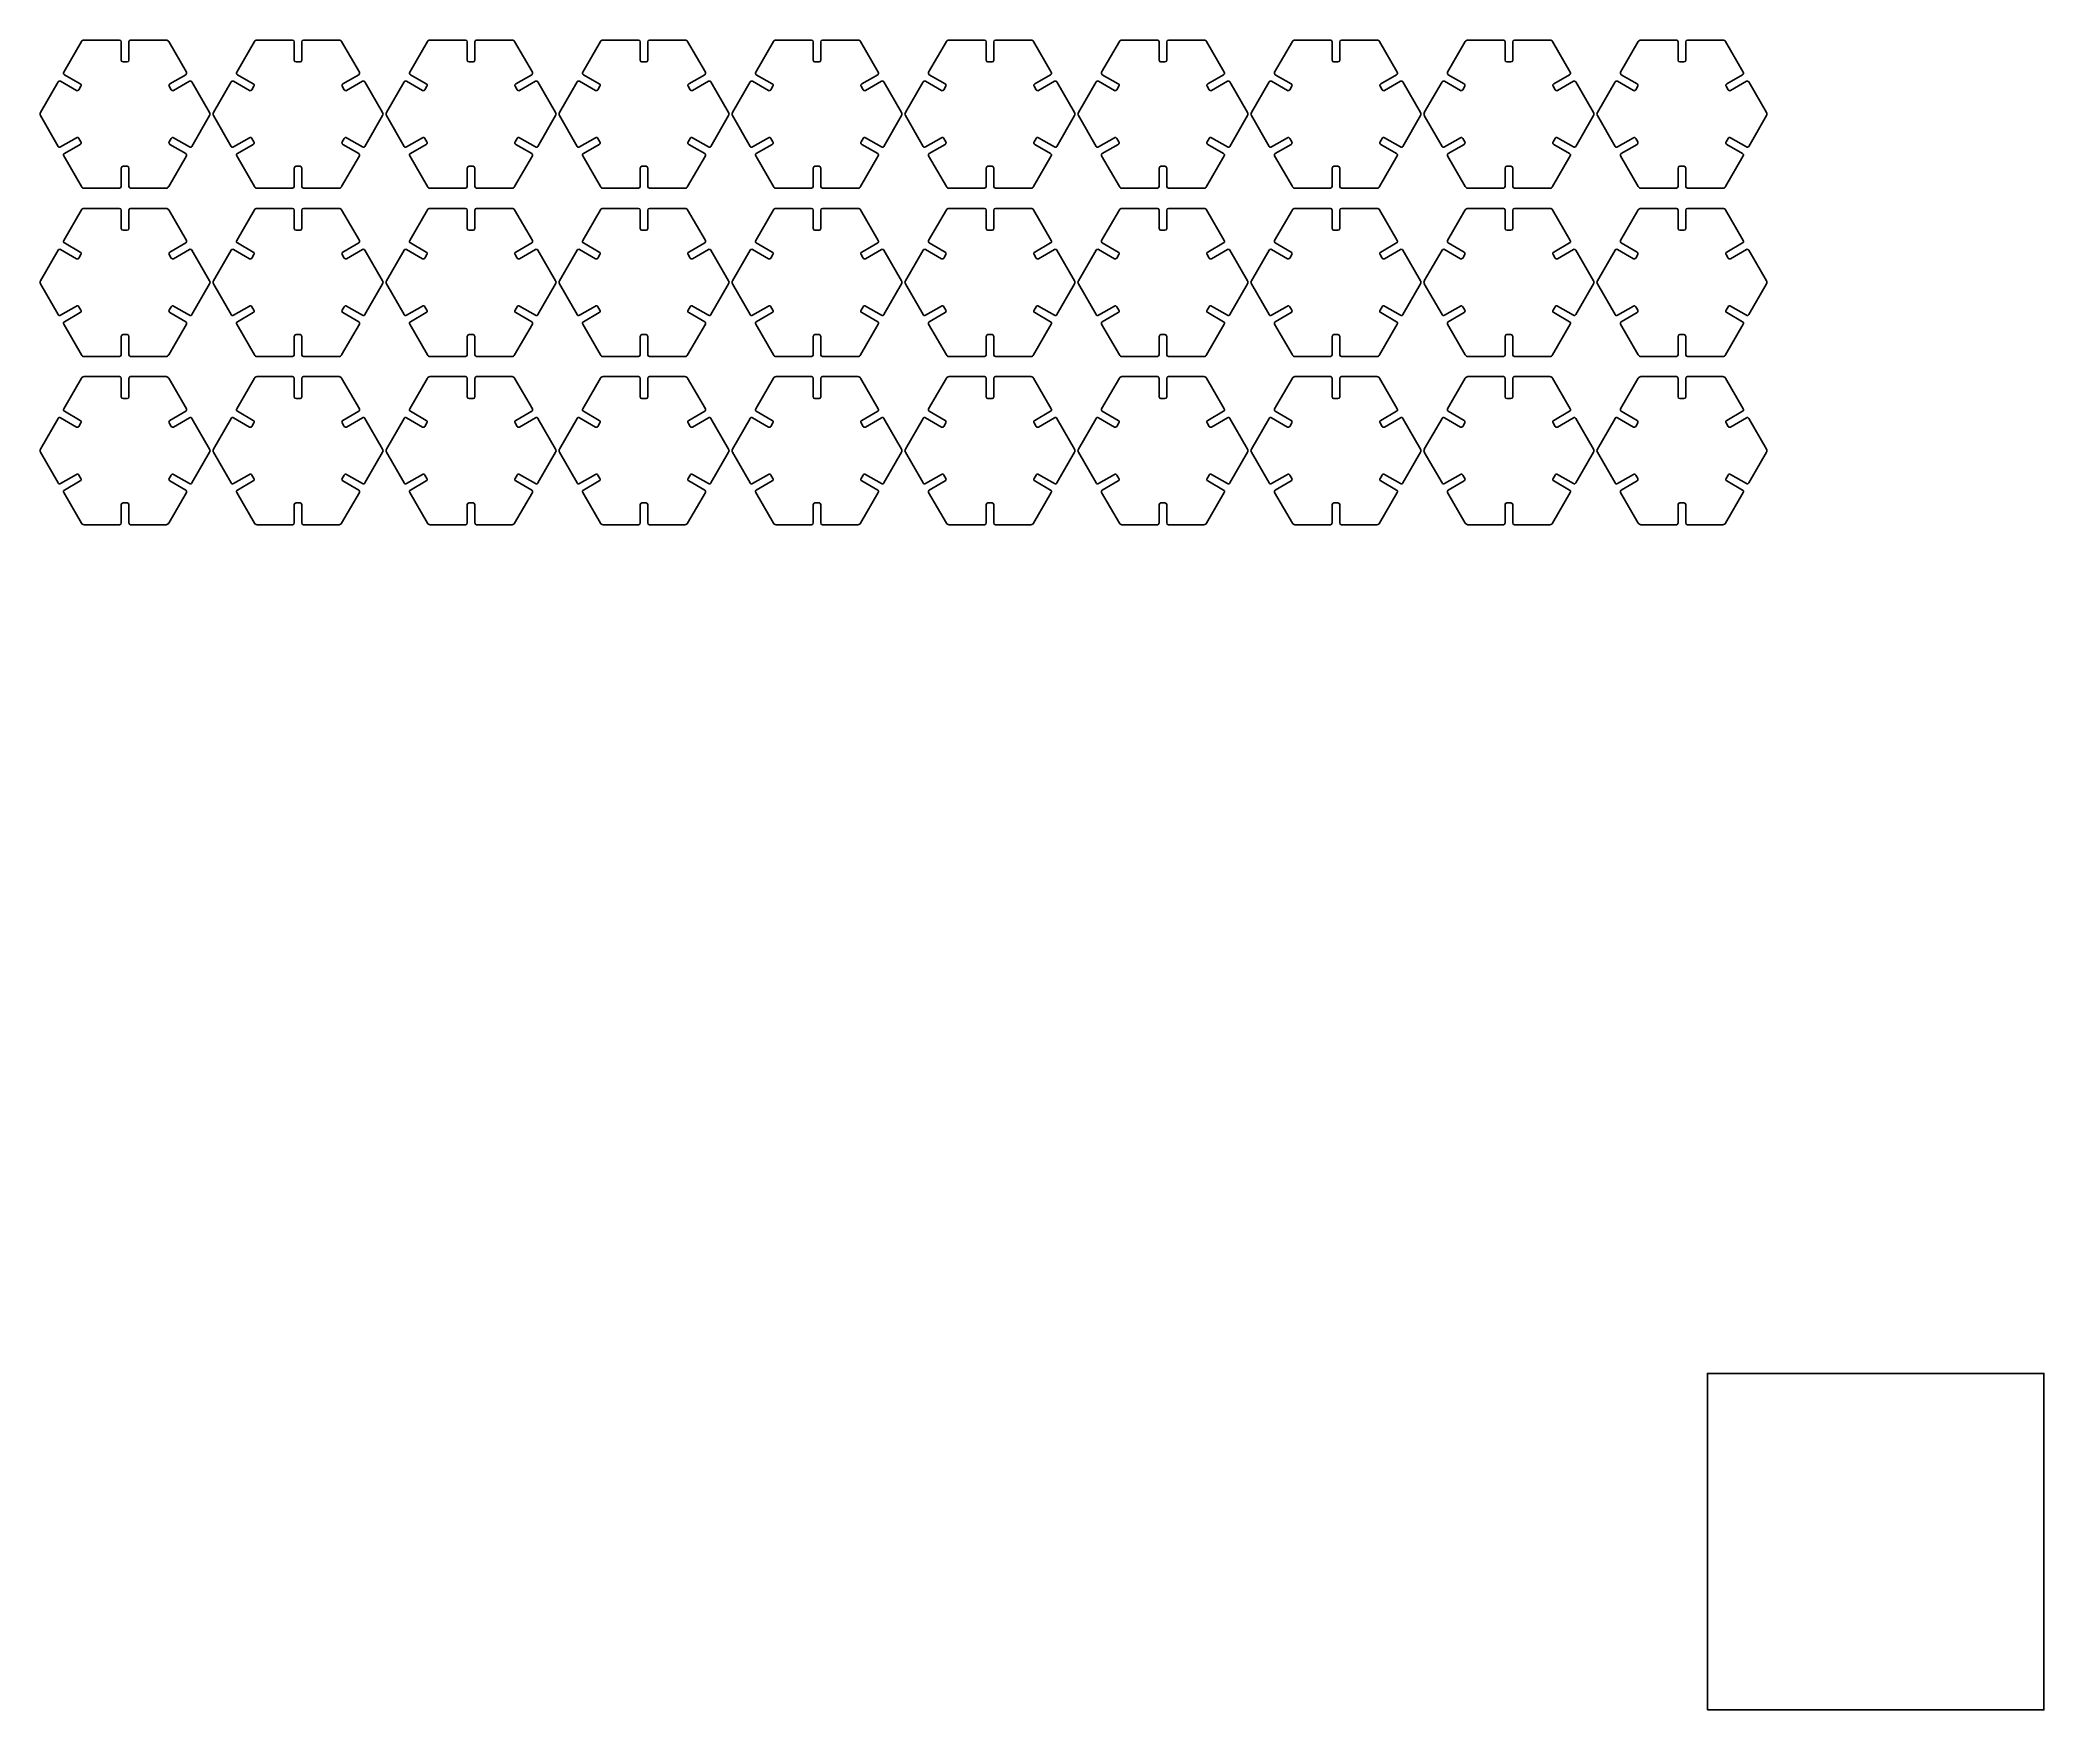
# Model space of a CAD drawing. Header units: millimetres. Extents: x -496 to 100, y 0 to 496.
import ezdxf

# ---------------------------------------------------------------- set-up
doc = ezdxf.new("R2010")
doc.units = ezdxf.units.MM
doc.layers.add('Default', color=18, linetype='Continuous', true_color=0x000000)

msp = doc.modelspace()

# ---------------------------------------------------------------- linework, layer by layer
at = {"layer": 'Default'}
for p, q in [((-483.26, 495.68), (-488.53, 486.56)), ((-471.95, 496.13), (-482.48, 496.13)), ((-471.43, 490.15), (-471.43, 495.61)), ((-469.18, 495.61), (-469.18, 490.15)), ((-458.13, 496.13), (-468.66, 496.13)), ((-452.08, 486.56), (-457.34, 495.68)), ((-431.85, 495.68), (-437.12, 486.56)), ((-420.54, 496.13), (-431.07, 496.13)), ((-420.02, 490.15), (-420.02, 495.61)), ((-417.77, 495.61), (-417.77, 490.15)), ((-406.71, 496.13), (-417.25, 496.13)), ((-400.67, 486.56), (-405.93, 495.68)), ((-380.44, 495.68), (-385.71, 486.56)), ((-369.13, 496.13), (-379.66, 496.13)), ((-368.61, 490.15), (-368.61, 495.61)), ((-366.36, 495.61), (-366.36, 490.15)), ((-355.3, 496.13), (-365.83, 496.13)), ((-349.25, 486.56), (-354.52, 495.68)), ((-329.03, 495.68), (-334.29, 486.56)), ((-317.71, 496.13), (-328.25, 496.13)), ((-317.19, 490.15), (-317.19, 495.61)), ((-314.94, 495.61), (-314.94, 490.15)), ((-303.89, 496.13), (-314.42, 496.13)), ((-297.84, 486.56), (-303.11, 495.68)), ((-277.62, 495.68), (-282.88, 486.56)), ((-266.3, 496.13), (-276.83, 496.13)), ((-265.78, 490.15), (-265.78, 495.61)), ((-263.53, 495.61), (-263.53, 490.15)), ((-252.48, 496.13), (-263.01, 496.13)), ((-246.43, 486.56), (-251.69, 495.68)), ((-226.2, 495.68), (-231.47, 486.56)), ((-214.89, 496.13), (-225.42, 496.13)), ((-214.37, 490.15), (-214.37, 495.61)), ((-212.12, 495.61), (-212.12, 490.15)), ((-201.07, 496.13), (-211.6, 496.13)), ((-195.02, 486.56), (-200.28, 495.68)), ((-174.79, 495.68), (-180.06, 486.56)), ((-163.48, 496.13), (-174.01, 496.13)), ((-162.96, 490.15), (-162.96, 495.61)), ((-160.71, 495.61), (-160.71, 490.15)), ((-149.65, 496.13), (-160.19, 496.13)), ((-143.61, 486.56), (-148.87, 495.68)), ((-123.38, 495.68), (-128.65, 486.56)), ((-112.07, 496.13), (-122.6, 496.13)), ((-111.55, 490.15), (-111.55, 495.61)), ((-109.3, 495.61), (-109.3, 490.15)), ((-98.24, 496.13), (-108.77, 496.13)), ((-92.19, 486.56), (-97.46, 495.68)), ((-71.97, 495.68), (-77.23, 486.56)), ((-60.65, 496.13), (-71.19, 496.13)), ((-60.13, 490.15), (-60.13, 495.61)), ((-57.88, 495.61), (-57.88, 490.15)), ((-46.83, 496.13), (-57.36, 496.13)), ((-40.78, 486.56), (-46.05, 495.68)), ((-20.56, 495.68), (-25.82, 486.56)), ((-9.24, 496.13), (-19.77, 496.13)), ((-8.72, 490.15), (-8.72, 495.61)), ((-6.47, 495.61), (-6.47, 490.15)), ((4.58, 496.13), (-5.95, 496.13)), ((10.63, 486.56), (5.37, 495.68)), ((-469.7, 489.63), (-470.91, 489.63)), ((-418.29, 489.63), (-419.5, 489.63)), ((-366.88, 489.63), (-368.08, 489.63)), ((-315.46, 489.63), (-316.67, 489.63)), ((-264.05, 489.63), (-265.26, 489.63)), ((-212.64, 489.63), (-213.85, 489.63)), ((-161.23, 489.63), (-162.44, 489.63)), ((-109.82, 489.63), (-111.02, 489.63)), ((-58.4, 489.63), (-59.61, 489.63)), ((-6.99, 489.63), (-8.2, 489.63)), ((-490.18, 483.71), (-495.44, 474.59)), ((-484.74, 481.17), (-489.46, 483.9)), ((-488.34, 485.85), (-483.61, 483.12)), ((-456.99, 483.12), (-452.27, 485.85)), ((-451.14, 483.9), (-455.87, 481.17)), ((-445.17, 474.59), (-450.43, 483.71)), ((-438.77, 483.71), (-444.03, 474.59)), ((-433.33, 481.17), (-438.05, 483.9)), ((-436.93, 485.85), (-432.2, 483.12)), ((-405.58, 483.12), (-400.86, 485.85)), ((-399.73, 483.9), (-404.46, 481.17)), ((-393.75, 474.59), (-399.02, 483.71)), ((-387.35, 483.71), (-392.62, 474.59)), ((-381.92, 481.17), (-386.64, 483.9)), ((-385.52, 485.85), (-380.79, 483.12)), ((-354.17, 483.12), (-349.44, 485.85)), ((-348.32, 483.9), (-353.04, 481.17)), ((-342.34, 474.59), (-347.61, 483.71)), ((-335.94, 483.71), (-341.21, 474.59)), ((-330.5, 481.17), (-335.23, 483.9)), ((-334.1, 485.85), (-329.38, 483.12)), ((-302.76, 483.12), (-298.03, 485.85)), ((-296.91, 483.9), (-301.63, 481.17)), ((-290.93, 474.59), (-296.19, 483.71)), ((-284.53, 483.71), (-289.79, 474.59)), ((-279.09, 481.17), (-283.82, 483.9)), ((-282.69, 485.85), (-277.97, 483.12)), ((-251.35, 483.12), (-246.62, 485.85)), ((-245.5, 483.9), (-250.22, 481.17)), ((-239.52, 474.59), (-244.78, 483.71)), ((-233.12, 483.71), (-238.38, 474.59)), ((-227.68, 481.17), (-232.4, 483.9)), ((-231.28, 485.85), (-226.55, 483.12)), ((-199.93, 483.12), (-195.21, 485.85)), ((-194.08, 483.9), (-198.81, 481.17)), ((-188.1, 474.59), (-193.37, 483.71)), ((-181.71, 483.71), (-186.97, 474.59)), ((-176.27, 481.17), (-180.99, 483.9)), ((-179.87, 485.85), (-175.14, 483.12)), ((-148.52, 483.12), (-143.8, 485.85)), ((-142.67, 483.9), (-147.4, 481.17)), ((-136.69, 474.59), (-141.96, 483.71)), ((-130.29, 483.71), (-135.56, 474.59)), ((-124.86, 481.17), (-129.58, 483.9)), ((-128.46, 485.85), (-123.73, 483.12)), ((-97.11, 483.12), (-92.38, 485.85)), ((-91.26, 483.9), (-95.98, 481.17)), ((-85.28, 474.59), (-90.55, 483.71)), ((-78.88, 483.71), (-84.15, 474.59)), ((-73.44, 481.17), (-78.17, 483.9)), ((-77.04, 485.85), (-72.32, 483.12)), ((-45.7, 483.12), (-40.97, 485.85)), ((-39.85, 483.9), (-44.57, 481.17)), ((-33.87, 474.59), (-39.13, 483.71)), ((-27.47, 483.71), (-32.73, 474.59)), ((-22.03, 481.17), (-26.76, 483.9)), ((-25.63, 485.85), (-20.91, 483.12)), ((5.71, 483.12), (10.44, 485.85)), ((11.56, 483.9), (6.84, 481.17)), ((17.54, 474.59), (12.28, 483.71)), ((-483.42, 482.4), (-484.03, 481.36)), ((-456.58, 481.36), (-457.18, 482.4)), ((-432.01, 482.4), (-432.61, 481.36)), ((-405.17, 481.36), (-405.77, 482.4)), ((-380.6, 482.4), (-381.2, 481.36)), ((-353.76, 481.36), (-354.36, 482.4)), ((-329.19, 482.4), (-329.79, 481.36)), ((-302.35, 481.36), (-302.95, 482.4)), ((-277.78, 482.4), (-278.38, 481.36)), ((-250.93, 481.36), (-251.54, 482.4)), ((-226.36, 482.4), (-226.97, 481.36)), ((-199.52, 481.36), (-200.12, 482.4)), ((-174.95, 482.4), (-175.55, 481.36)), ((-148.11, 481.36), (-148.71, 482.4)), ((-123.54, 482.4), (-124.14, 481.36)), ((-96.7, 481.36), (-97.3, 482.4)), ((-72.13, 482.4), (-72.73, 481.36)), ((-45.29, 481.36), (-45.89, 482.4)), ((-20.72, 482.4), (-21.32, 481.36)), ((6.13, 481.36), (5.52, 482.4)), ((-495.44, 473.68), (-490.18, 464.56)), ((-450.43, 464.56), (-445.17, 473.68)), ((-444.03, 473.68), (-438.77, 464.56)), ((-399.02, 464.56), (-393.75, 473.68)), ((-392.62, 473.68), (-387.35, 464.56)), ((-347.61, 464.56), (-342.34, 473.68)), ((-341.21, 473.68), (-335.94, 464.56)), ((-296.19, 464.56), (-290.93, 473.68)), ((-289.79, 473.68), (-284.53, 464.56)), ((-244.78, 464.56), (-239.52, 473.68)), ((-238.38, 473.68), (-233.12, 464.56)), ((-193.37, 464.56), (-188.1, 473.68)), ((-186.97, 473.68), (-181.71, 464.56)), ((-141.96, 464.56), (-136.69, 473.68)), ((-135.56, 473.68), (-130.29, 464.56)), ((-90.55, 464.56), (-85.28, 473.68)), ((-84.15, 473.68), (-78.88, 464.56)), ((-39.13, 464.56), (-33.87, 473.68)), ((-32.73, 473.68), (-27.47, 464.56)), ((12.28, 464.56), (17.54, 473.68)), ((-489.46, 464.37), (-484.74, 467.1)), ((-483.61, 465.15), (-488.34, 462.42)), ((-484.03, 466.91), (-483.42, 465.86)), ((-457.18, 465.86), (-456.58, 466.91)), ((-452.27, 462.42), (-456.99, 465.15)), ((-455.87, 467.1), (-451.14, 464.37)), ((-438.05, 464.37), (-433.33, 467.1)), ((-432.2, 465.15), (-436.93, 462.42)), ((-432.61, 466.91), (-432.01, 465.86)), ((-405.77, 465.86), (-405.17, 466.91)), ((-400.86, 462.42), (-405.58, 465.15)), ((-404.46, 467.1), (-399.73, 464.37)), ((-386.64, 464.37), (-381.92, 467.1)), ((-380.79, 465.15), (-385.52, 462.42)), ((-381.2, 466.91), (-380.6, 465.86)), ((-354.36, 465.86), (-353.76, 466.91)), ((-349.44, 462.42), (-354.17, 465.15)), ((-353.04, 467.1), (-348.32, 464.37)), ((-335.23, 464.37), (-330.5, 467.1)), ((-329.38, 465.15), (-334.1, 462.42)), ((-329.79, 466.91), (-329.19, 465.86)), ((-302.95, 465.86), (-302.35, 466.91)), ((-298.03, 462.42), (-302.76, 465.15)), ((-301.63, 467.1), (-296.91, 464.37)), ((-283.82, 464.37), (-279.09, 467.1)), ((-277.97, 465.15), (-282.69, 462.42)), ((-278.38, 466.91), (-277.78, 465.86)), ((-251.54, 465.86), (-250.93, 466.91)), ((-246.62, 462.42), (-251.35, 465.15)), ((-250.22, 467.1), (-245.5, 464.37)), ((-232.4, 464.37), (-227.68, 467.1)), ((-226.55, 465.15), (-231.28, 462.42)), ((-226.97, 466.91), (-226.36, 465.86)), ((-200.12, 465.86), (-199.52, 466.91)), ((-195.21, 462.42), (-199.93, 465.15)), ((-198.81, 467.1), (-194.08, 464.37)), ((-180.99, 464.37), (-176.27, 467.1)), ((-175.14, 465.15), (-179.87, 462.42)), ((-175.55, 466.91), (-174.95, 465.86)), ((-148.71, 465.86), (-148.11, 466.91)), ((-143.8, 462.42), (-148.52, 465.15)), ((-147.4, 467.1), (-142.67, 464.37)), ((-129.58, 464.37), (-124.86, 467.1)), ((-123.73, 465.15), (-128.46, 462.42)), ((-124.14, 466.91), (-123.54, 465.86)), ((-97.3, 465.86), (-96.7, 466.91)), ((-92.38, 462.42), (-97.11, 465.15)), ((-95.98, 467.1), (-91.26, 464.37)), ((-78.17, 464.37), (-73.44, 467.1)), ((-72.32, 465.15), (-77.04, 462.42)), ((-72.73, 466.91), (-72.13, 465.86)), ((-45.89, 465.86), (-45.29, 466.91)), ((-40.97, 462.42), (-45.7, 465.15)), ((-44.57, 467.1), (-39.85, 464.37)), ((-26.76, 464.37), (-22.03, 467.1)), ((-20.91, 465.15), (-25.63, 462.42)), ((-21.32, 466.91), (-20.72, 465.86)), ((5.52, 465.86), (6.13, 466.91)), ((10.44, 462.42), (5.71, 465.15)), ((6.84, 467.1), (11.56, 464.37)), ((-488.53, 461.71), (-483.26, 452.59)), ((-470.91, 458.64), (-469.7, 458.64)), ((-457.34, 452.59), (-452.08, 461.71)), ((-437.12, 461.71), (-431.85, 452.59)), ((-419.5, 458.64), (-418.29, 458.64)), ((-405.93, 452.59), (-400.67, 461.71)), ((-385.71, 461.71), (-380.44, 452.59)), ((-368.08, 458.64), (-366.88, 458.64)), ((-354.52, 452.59), (-349.25, 461.71)), ((-334.29, 461.71), (-329.03, 452.59)), ((-316.67, 458.64), (-315.46, 458.64)), ((-303.11, 452.59), (-297.84, 461.71)), ((-282.88, 461.71), (-277.62, 452.59)), ((-265.26, 458.64), (-264.05, 458.64)), ((-251.69, 452.59), (-246.43, 461.71)), ((-231.47, 461.71), (-226.2, 452.59)), ((-213.85, 458.64), (-212.64, 458.64)), ((-200.28, 452.59), (-195.02, 461.71)), ((-180.06, 461.71), (-174.79, 452.59)), ((-162.44, 458.64), (-161.23, 458.64)), ((-148.87, 452.59), (-143.61, 461.71)), ((-128.65, 461.71), (-123.38, 452.59)), ((-111.02, 458.64), (-109.82, 458.64)), ((-97.46, 452.59), (-92.19, 461.71)), ((-77.23, 461.71), (-71.97, 452.59)), ((-59.61, 458.64), (-58.4, 458.64)), ((-46.05, 452.59), (-40.78, 461.71)), ((-25.82, 461.71), (-20.56, 452.59)), ((-8.2, 458.64), (-6.99, 458.64)), ((5.37, 452.59), (10.63, 461.71)), ((-471.43, 452.66), (-471.43, 458.11)), ((-469.18, 458.11), (-469.18, 452.66)), ((-420.02, 452.66), (-420.02, 458.11)), ((-417.77, 458.11), (-417.77, 452.66)), ((-368.61, 452.66), (-368.61, 458.11)), ((-366.36, 458.11), (-366.36, 452.66)), ((-317.19, 452.66), (-317.19, 458.11)), ((-314.94, 458.11), (-314.94, 452.66)), ((-265.78, 452.66), (-265.78, 458.11)), ((-263.53, 458.11), (-263.53, 452.66)), ((-214.37, 452.66), (-214.37, 458.11)), ((-212.12, 458.11), (-212.12, 452.66)), ((-162.96, 452.66), (-162.96, 458.11)), ((-160.71, 458.11), (-160.71, 452.66)), ((-111.55, 452.66), (-111.55, 458.11)), ((-109.3, 458.11), (-109.3, 452.66)), ((-60.13, 452.66), (-60.13, 458.11)), ((-57.88, 458.11), (-57.88, 452.66)), ((-8.72, 452.66), (-8.72, 458.11)), ((-6.47, 458.11), (-6.47, 452.66)), ((-482.48, 452.14), (-471.95, 452.14)), ((-468.66, 452.14), (-458.13, 452.14)), ((-431.07, 452.14), (-420.54, 452.14)), ((-417.25, 452.14), (-406.71, 452.14)), ((-379.66, 452.14), (-369.13, 452.14)), ((-365.83, 452.14), (-355.3, 452.14)), ((-328.25, 452.14), (-317.71, 452.14)), ((-314.42, 452.14), (-303.89, 452.14)), ((-276.83, 452.14), (-266.3, 452.14)), ((-263.01, 452.14), (-252.48, 452.14)), ((-225.42, 452.14), (-214.89, 452.14)), ((-211.6, 452.14), (-201.07, 452.14)), ((-174.01, 452.14), (-163.48, 452.14)), ((-160.19, 452.14), (-149.65, 452.14)), ((-122.6, 452.14), (-112.07, 452.14)), ((-108.77, 452.14), (-98.24, 452.14)), ((-71.19, 452.14), (-60.65, 452.14)), ((-57.36, 452.14), (-46.83, 452.14)), ((-19.77, 452.14), (-9.24, 452.14)), ((-5.95, 452.14), (4.58, 452.14)), ((-483.26, 445.68), (-488.53, 436.56)), ((-471.95, 446.13), (-482.48, 446.13)), ((-471.43, 440.15), (-471.43, 445.61)), ((-469.18, 445.61), (-469.18, 440.15)), ((-458.13, 446.13), (-468.66, 446.13)), ((-452.08, 436.56), (-457.34, 445.68)), ((-431.85, 445.68), (-437.12, 436.56)), ((-420.54, 446.13), (-431.07, 446.13)), ((-420.02, 440.15), (-420.02, 445.61)), ((-417.77, 445.61), (-417.77, 440.15)), ((-406.71, 446.13), (-417.25, 446.13)), ((-400.67, 436.56), (-405.93, 445.68)), ((-380.44, 445.68), (-385.71, 436.56)), ((-369.13, 446.13), (-379.66, 446.13)), ((-368.61, 440.15), (-368.61, 445.61)), ((-366.36, 445.61), (-366.36, 440.15)), ((-355.3, 446.13), (-365.83, 446.13)), ((-349.25, 436.56), (-354.52, 445.68)), ((-329.03, 445.68), (-334.29, 436.56)), ((-317.71, 446.13), (-328.25, 446.13)), ((-317.19, 440.15), (-317.19, 445.61)), ((-314.94, 445.61), (-314.94, 440.15)), ((-303.89, 446.13), (-314.42, 446.13)), ((-297.84, 436.56), (-303.11, 445.68)), ((-277.62, 445.68), (-282.88, 436.56)), ((-266.3, 446.13), (-276.83, 446.13)), ((-265.78, 440.15), (-265.78, 445.61)), ((-263.53, 445.61), (-263.53, 440.15)), ((-252.48, 446.13), (-263.01, 446.13)), ((-246.43, 436.56), (-251.69, 445.68)), ((-226.2, 445.68), (-231.47, 436.56)), ((-214.89, 446.13), (-225.42, 446.13)), ((-214.37, 440.15), (-214.37, 445.61)), ((-212.12, 445.61), (-212.12, 440.15)), ((-201.07, 446.13), (-211.6, 446.13)), ((-195.02, 436.56), (-200.28, 445.68)), ((-174.79, 445.68), (-180.06, 436.56)), ((-163.48, 446.13), (-174.01, 446.13)), ((-162.96, 440.15), (-162.96, 445.61)), ((-160.71, 445.61), (-160.71, 440.15)), ((-149.65, 446.13), (-160.19, 446.13)), ((-143.61, 436.56), (-148.87, 445.68)), ((-123.38, 445.68), (-128.65, 436.56)), ((-112.07, 446.13), (-122.6, 446.13)), ((-111.55, 440.15), (-111.55, 445.61)), ((-109.3, 445.61), (-109.3, 440.15)), ((-98.24, 446.13), (-108.77, 446.13)), ((-92.19, 436.56), (-97.46, 445.68)), ((-71.97, 445.68), (-77.23, 436.56)), ((-60.65, 446.13), (-71.19, 446.13)), ((-60.13, 440.15), (-60.13, 445.61)), ((-57.88, 445.61), (-57.88, 440.15)), ((-46.83, 446.13), (-57.36, 446.13)), ((-40.78, 436.56), (-46.05, 445.68)), ((-20.56, 445.68), (-25.82, 436.56)), ((-9.24, 446.13), (-19.77, 446.13)), ((-8.72, 440.15), (-8.72, 445.61)), ((-6.47, 445.61), (-6.47, 440.15)), ((4.58, 446.13), (-5.95, 446.13)), ((10.63, 436.56), (5.37, 445.68)), ((-488.34, 435.85), (-483.61, 433.12)), ((-469.7, 439.63), (-470.91, 439.63)), ((-456.99, 433.12), (-452.27, 435.85)), ((-436.93, 435.85), (-432.2, 433.12)), ((-418.29, 439.63), (-419.5, 439.63)), ((-405.58, 433.12), (-400.86, 435.85)), ((-385.52, 435.85), (-380.79, 433.12)), ((-366.88, 439.63), (-368.08, 439.63)), ((-354.17, 433.12), (-349.44, 435.85)), ((-334.1, 435.85), (-329.38, 433.12)), ((-315.46, 439.63), (-316.67, 439.63)), ((-302.76, 433.12), (-298.03, 435.85)), ((-282.69, 435.85), (-277.97, 433.12)), ((-264.05, 439.63), (-265.26, 439.63)), ((-251.35, 433.12), (-246.62, 435.85)), ((-231.28, 435.85), (-226.55, 433.12)), ((-212.64, 439.63), (-213.85, 439.63)), ((-199.93, 433.12), (-195.21, 435.85)), ((-179.87, 435.85), (-175.14, 433.12)), ((-161.23, 439.63), (-162.44, 439.63)), ((-148.52, 433.12), (-143.8, 435.85)), ((-128.46, 435.85), (-123.73, 433.12)), ((-109.82, 439.63), (-111.02, 439.63)), ((-97.11, 433.12), (-92.38, 435.85)), ((-77.04, 435.85), (-72.32, 433.12)), ((-58.4, 439.63), (-59.61, 439.63)), ((-45.7, 433.12), (-40.97, 435.85)), ((-25.63, 435.85), (-20.91, 433.12)), ((-6.99, 439.63), (-8.2, 439.63)), ((5.71, 433.12), (10.44, 435.85)), ((-490.18, 433.71), (-495.44, 424.59)), ((-484.74, 431.17), (-489.46, 433.9)), ((-483.42, 432.4), (-484.03, 431.36)), ((-456.58, 431.36), (-457.18, 432.4)), ((-451.14, 433.9), (-455.87, 431.17)), ((-445.17, 424.59), (-450.43, 433.71)), ((-438.77, 433.71), (-444.03, 424.59)), ((-433.33, 431.17), (-438.05, 433.9)), ((-432.01, 432.4), (-432.61, 431.36)), ((-405.17, 431.36), (-405.77, 432.4)), ((-399.73, 433.9), (-404.46, 431.17)), ((-393.75, 424.59), (-399.02, 433.71)), ((-387.35, 433.71), (-392.62, 424.59)), ((-381.92, 431.17), (-386.64, 433.9)), ((-380.6, 432.4), (-381.2, 431.36)), ((-353.76, 431.36), (-354.36, 432.4)), ((-348.32, 433.9), (-353.04, 431.17)), ((-342.34, 424.59), (-347.61, 433.71)), ((-335.94, 433.71), (-341.21, 424.59)), ((-330.5, 431.17), (-335.23, 433.9)), ((-329.19, 432.4), (-329.79, 431.36)), ((-302.35, 431.36), (-302.95, 432.4)), ((-296.91, 433.9), (-301.63, 431.17)), ((-290.93, 424.59), (-296.19, 433.71)), ((-284.53, 433.71), (-289.79, 424.59)), ((-279.09, 431.17), (-283.82, 433.9)), ((-277.78, 432.4), (-278.38, 431.36)), ((-250.93, 431.36), (-251.54, 432.4)), ((-245.5, 433.9), (-250.22, 431.17)), ((-239.52, 424.59), (-244.78, 433.71)), ((-233.12, 433.71), (-238.38, 424.59)), ((-227.68, 431.17), (-232.4, 433.9)), ((-226.36, 432.4), (-226.97, 431.36)), ((-199.52, 431.36), (-200.12, 432.4)), ((-194.08, 433.9), (-198.81, 431.17)), ((-188.1, 424.59), (-193.37, 433.71)), ((-181.71, 433.71), (-186.97, 424.59)), ((-176.27, 431.17), (-180.99, 433.9)), ((-174.95, 432.4), (-175.55, 431.36)), ((-148.11, 431.36), (-148.71, 432.4)), ((-142.67, 433.9), (-147.4, 431.17)), ((-136.69, 424.59), (-141.96, 433.71)), ((-130.29, 433.71), (-135.56, 424.59)), ((-124.86, 431.17), (-129.58, 433.9)), ((-123.54, 432.4), (-124.14, 431.36)), ((-96.7, 431.36), (-97.3, 432.4)), ((-91.26, 433.9), (-95.98, 431.17)), ((-85.28, 424.59), (-90.55, 433.71)), ((-78.88, 433.71), (-84.15, 424.59)), ((-73.44, 431.17), (-78.17, 433.9)), ((-72.13, 432.4), (-72.73, 431.36)), ((-45.29, 431.36), (-45.89, 432.4)), ((-39.85, 433.9), (-44.57, 431.17)), ((-33.87, 424.59), (-39.13, 433.71)), ((-27.47, 433.71), (-32.73, 424.59)), ((-22.03, 431.17), (-26.76, 433.9)), ((-20.72, 432.4), (-21.32, 431.36)), ((6.13, 431.36), (5.52, 432.4)), ((11.56, 433.9), (6.84, 431.17)), ((17.54, 424.59), (12.28, 433.71)), ((-495.44, 423.68), (-490.18, 414.56)), ((-450.43, 414.56), (-445.17, 423.68)), ((-444.03, 423.68), (-438.77, 414.56)), ((-399.02, 414.56), (-393.75, 423.68)), ((-392.62, 423.68), (-387.35, 414.56)), ((-347.61, 414.56), (-342.34, 423.68)), ((-341.21, 423.68), (-335.94, 414.56)), ((-296.19, 414.56), (-290.93, 423.68)), ((-289.79, 423.68), (-284.53, 414.56)), ((-244.78, 414.56), (-239.52, 423.68)), ((-238.38, 423.68), (-233.12, 414.56)), ((-193.37, 414.56), (-188.1, 423.68)), ((-186.97, 423.68), (-181.71, 414.56)), ((-141.96, 414.56), (-136.69, 423.68)), ((-135.56, 423.68), (-130.29, 414.56)), ((-90.55, 414.56), (-85.28, 423.68)), ((-84.15, 423.68), (-78.88, 414.56)), ((-39.13, 414.56), (-33.87, 423.68)), ((-32.73, 423.68), (-27.47, 414.56)), ((12.28, 414.56), (17.54, 423.68)), ((-489.46, 414.37), (-484.74, 417.1)), ((-484.03, 416.91), (-483.42, 415.86)), ((-457.18, 415.86), (-456.58, 416.91)), ((-455.87, 417.1), (-451.14, 414.37)), ((-438.05, 414.37), (-433.33, 417.1)), ((-432.61, 416.91), (-432.01, 415.86)), ((-405.77, 415.86), (-405.17, 416.91)), ((-404.46, 417.1), (-399.73, 414.37)), ((-386.64, 414.37), (-381.92, 417.1)), ((-381.2, 416.91), (-380.6, 415.86)), ((-354.36, 415.86), (-353.76, 416.91)), ((-353.04, 417.1), (-348.32, 414.37)), ((-335.23, 414.37), (-330.5, 417.1)), ((-329.79, 416.91), (-329.19, 415.86)), ((-302.95, 415.86), (-302.35, 416.91)), ((-301.63, 417.1), (-296.91, 414.37)), ((-283.82, 414.37), (-279.09, 417.1)), ((-278.38, 416.91), (-277.78, 415.86)), ((-251.54, 415.86), (-250.93, 416.91)), ((-250.22, 417.1), (-245.5, 414.37)), ((-232.4, 414.37), (-227.68, 417.1)), ((-226.97, 416.91), (-226.36, 415.86)), ((-200.12, 415.86), (-199.52, 416.91)), ((-198.81, 417.1), (-194.08, 414.37)), ((-180.99, 414.37), (-176.27, 417.1)), ((-175.55, 416.91), (-174.95, 415.86)), ((-148.71, 415.86), (-148.11, 416.91)), ((-147.4, 417.1), (-142.67, 414.37)), ((-129.58, 414.37), (-124.86, 417.1)), ((-124.14, 416.91), (-123.54, 415.86)), ((-97.3, 415.86), (-96.7, 416.91)), ((-95.98, 417.1), (-91.26, 414.37)), ((-78.17, 414.37), (-73.44, 417.1)), ((-72.73, 416.91), (-72.13, 415.86)), ((-45.89, 415.86), (-45.29, 416.91)), ((-44.57, 417.1), (-39.85, 414.37)), ((-26.76, 414.37), (-22.03, 417.1)), ((-21.32, 416.91), (-20.72, 415.86)), ((5.52, 415.86), (6.13, 416.91)), ((6.84, 417.1), (11.56, 414.37)), ((-488.53, 411.71), (-483.26, 402.59)), ((-483.61, 415.15), (-488.34, 412.42)), ((-457.34, 402.59), (-452.08, 411.71)), ((-452.27, 412.42), (-456.99, 415.15)), ((-437.12, 411.71), (-431.85, 402.59)), ((-432.2, 415.15), (-436.93, 412.42)), ((-405.93, 402.59), (-400.67, 411.71)), ((-400.86, 412.42), (-405.58, 415.15)), ((-385.71, 411.71), (-380.44, 402.59)), ((-380.79, 415.15), (-385.52, 412.42)), ((-354.52, 402.59), (-349.25, 411.71)), ((-349.44, 412.42), (-354.17, 415.15)), ((-334.29, 411.71), (-329.03, 402.59)), ((-329.38, 415.15), (-334.1, 412.42)), ((-303.11, 402.59), (-297.84, 411.71)), ((-298.03, 412.42), (-302.76, 415.15)), ((-282.88, 411.71), (-277.62, 402.59)), ((-277.97, 415.15), (-282.69, 412.42)), ((-251.69, 402.59), (-246.43, 411.71)), ((-246.62, 412.42), (-251.35, 415.15)), ((-231.47, 411.71), (-226.2, 402.59)), ((-226.55, 415.15), (-231.28, 412.42)), ((-200.28, 402.59), (-195.02, 411.71)), ((-195.21, 412.42), (-199.93, 415.15)), ((-180.06, 411.71), (-174.79, 402.59)), ((-175.14, 415.15), (-179.87, 412.42)), ((-148.87, 402.59), (-143.61, 411.71)), ((-143.8, 412.42), (-148.52, 415.15)), ((-128.65, 411.71), (-123.38, 402.59)), ((-123.73, 415.15), (-128.46, 412.42)), ((-97.46, 402.59), (-92.19, 411.71)), ((-92.38, 412.42), (-97.11, 415.15)), ((-77.23, 411.71), (-71.97, 402.59)), ((-72.32, 415.15), (-77.04, 412.42)), ((-46.05, 402.59), (-40.78, 411.71)), ((-40.97, 412.42), (-45.7, 415.15)), ((-25.82, 411.71), (-20.56, 402.59)), ((-20.91, 415.15), (-25.63, 412.42)), ((5.37, 402.59), (10.63, 411.71)), ((10.44, 412.42), (5.71, 415.15)), ((-471.43, 402.66), (-471.43, 408.11)), ((-470.91, 408.64), (-469.7, 408.64)), ((-469.18, 408.11), (-469.18, 402.66)), ((-420.02, 402.66), (-420.02, 408.11)), ((-419.5, 408.64), (-418.29, 408.64)), ((-417.77, 408.11), (-417.77, 402.66)), ((-368.61, 402.66), (-368.61, 408.11)), ((-368.08, 408.64), (-366.88, 408.64)), ((-366.36, 408.11), (-366.36, 402.66)), ((-317.19, 402.66), (-317.19, 408.11)), ((-316.67, 408.64), (-315.46, 408.64)), ((-314.94, 408.11), (-314.94, 402.66)), ((-265.78, 402.66), (-265.78, 408.11)), ((-265.26, 408.64), (-264.05, 408.64)), ((-263.53, 408.11), (-263.53, 402.66)), ((-214.37, 402.66), (-214.37, 408.11)), ((-213.85, 408.64), (-212.64, 408.64)), ((-212.12, 408.11), (-212.12, 402.66)), ((-162.96, 402.66), (-162.96, 408.11)), ((-162.44, 408.64), (-161.23, 408.64)), ((-160.71, 408.11), (-160.71, 402.66)), ((-111.55, 402.66), (-111.55, 408.11)), ((-111.02, 408.64), (-109.82, 408.64)), ((-109.3, 408.11), (-109.3, 402.66)), ((-60.13, 402.66), (-60.13, 408.11)), ((-59.61, 408.64), (-58.4, 408.64)), ((-57.88, 408.11), (-57.88, 402.66)), ((-8.72, 402.66), (-8.72, 408.11)), ((-8.2, 408.64), (-6.99, 408.64)), ((-6.47, 408.11), (-6.47, 402.66)), ((-482.48, 402.14), (-471.95, 402.14)), ((-468.66, 402.14), (-458.13, 402.14)), ((-431.07, 402.14), (-420.54, 402.14)), ((-417.25, 402.14), (-406.71, 402.14)), ((-379.66, 402.14), (-369.13, 402.14)), ((-365.83, 402.14), (-355.3, 402.14)), ((-328.25, 402.14), (-317.71, 402.14)), ((-314.42, 402.14), (-303.89, 402.14)), ((-276.83, 402.14), (-266.3, 402.14)), ((-263.01, 402.14), (-252.48, 402.14)), ((-225.42, 402.14), (-214.89, 402.14)), ((-211.6, 402.14), (-201.07, 402.14)), ((-174.01, 402.14), (-163.48, 402.14)), ((-160.19, 402.14), (-149.65, 402.14)), ((-122.6, 402.14), (-112.07, 402.14)), ((-108.77, 402.14), (-98.24, 402.14)), ((-71.19, 402.14), (-60.65, 402.14)), ((-57.36, 402.14), (-46.83, 402.14)), ((-19.77, 402.14), (-9.24, 402.14)), ((-5.95, 402.14), (4.58, 402.14)), ((-483.26, 395.68), (-488.53, 386.56)), ((-471.95, 396.13), (-482.48, 396.13)), ((-471.43, 390.15), (-471.43, 395.61)), ((-469.18, 395.61), (-469.18, 390.15)), ((-458.13, 396.13), (-468.66, 396.13)), ((-452.08, 386.56), (-457.34, 395.68)), ((-431.85, 395.68), (-437.12, 386.56)), ((-420.54, 396.13), (-431.07, 396.13)), ((-420.02, 390.15), (-420.02, 395.61)), ((-417.77, 395.61), (-417.77, 390.15)), ((-406.71, 396.13), (-417.25, 396.13)), ((-400.67, 386.56), (-405.93, 395.68)), ((-380.44, 395.68), (-385.71, 386.56)), ((-369.13, 396.13), (-379.66, 396.13)), ((-368.61, 390.15), (-368.61, 395.61)), ((-366.36, 395.61), (-366.36, 390.15)), ((-355.3, 396.13), (-365.83, 396.13)), ((-349.25, 386.56), (-354.52, 395.68)), ((-329.03, 395.68), (-334.29, 386.56)), ((-317.71, 396.13), (-328.25, 396.13)), ((-317.19, 390.15), (-317.19, 395.61)), ((-314.94, 395.61), (-314.94, 390.15)), ((-303.89, 396.13), (-314.42, 396.13)), ((-297.84, 386.56), (-303.11, 395.68)), ((-277.62, 395.68), (-282.88, 386.56)), ((-266.3, 396.13), (-276.83, 396.13)), ((-265.78, 390.15), (-265.78, 395.61)), ((-263.53, 395.61), (-263.53, 390.15)), ((-252.48, 396.13), (-263.01, 396.13)), ((-246.43, 386.56), (-251.69, 395.68)), ((-226.2, 395.68), (-231.47, 386.56)), ((-214.89, 396.13), (-225.42, 396.13)), ((-214.37, 390.15), (-214.37, 395.61)), ((-212.12, 395.61), (-212.12, 390.15)), ((-201.07, 396.13), (-211.6, 396.13)), ((-195.02, 386.56), (-200.28, 395.68)), ((-174.79, 395.68), (-180.06, 386.56)), ((-163.48, 396.13), (-174.01, 396.13)), ((-162.96, 390.15), (-162.96, 395.61)), ((-160.71, 395.61), (-160.71, 390.15)), ((-149.65, 396.13), (-160.19, 396.13)), ((-143.61, 386.56), (-148.87, 395.68)), ((-123.38, 395.68), (-128.65, 386.56)), ((-112.07, 396.13), (-122.6, 396.13)), ((-111.55, 390.15), (-111.55, 395.61)), ((-109.3, 395.61), (-109.3, 390.15)), ((-98.24, 396.13), (-108.77, 396.13)), ((-92.19, 386.56), (-97.46, 395.68)), ((-71.97, 395.68), (-77.23, 386.56)), ((-60.65, 396.13), (-71.19, 396.13)), ((-60.13, 390.15), (-60.13, 395.61)), ((-57.88, 395.61), (-57.88, 390.15)), ((-46.83, 396.13), (-57.36, 396.13)), ((-40.78, 386.56), (-46.05, 395.68)), ((-20.56, 395.68), (-25.82, 386.56)), ((-9.24, 396.13), (-19.77, 396.13)), ((-8.72, 390.15), (-8.72, 395.61)), ((-6.47, 395.61), (-6.47, 390.15)), ((4.58, 396.13), (-5.95, 396.13)), ((10.63, 386.56), (5.37, 395.68)), ((-469.7, 389.63), (-470.91, 389.63)), ((-418.29, 389.63), (-419.5, 389.63)), ((-366.88, 389.63), (-368.08, 389.63)), ((-315.46, 389.63), (-316.67, 389.63)), ((-264.05, 389.63), (-265.26, 389.63)), ((-212.64, 389.63), (-213.85, 389.63)), ((-161.23, 389.63), (-162.44, 389.63)), ((-109.82, 389.63), (-111.02, 389.63)), ((-58.4, 389.63), (-59.61, 389.63)), ((-6.99, 389.63), (-8.2, 389.63)), ((-490.18, 383.71), (-495.44, 374.59)), ((-484.74, 381.17), (-489.46, 383.9)), ((-488.34, 385.85), (-483.61, 383.12)), ((-483.42, 382.4), (-484.03, 381.36)), ((-456.58, 381.36), (-457.18, 382.4)), ((-456.99, 383.12), (-452.27, 385.85)), ((-451.14, 383.9), (-455.87, 381.17)), ((-445.17, 374.59), (-450.43, 383.71)), ((-438.77, 383.71), (-444.03, 374.59)), ((-433.33, 381.17), (-438.05, 383.9)), ((-436.93, 385.85), (-432.2, 383.12)), ((-432.01, 382.4), (-432.61, 381.36)), ((-405.17, 381.36), (-405.77, 382.4)), ((-405.58, 383.12), (-400.86, 385.85)), ((-399.73, 383.9), (-404.46, 381.17)), ((-393.75, 374.59), (-399.02, 383.71)), ((-387.35, 383.71), (-392.62, 374.59)), ((-381.92, 381.17), (-386.64, 383.9)), ((-385.52, 385.85), (-380.79, 383.12)), ((-380.6, 382.4), (-381.2, 381.36)), ((-353.76, 381.36), (-354.36, 382.4)), ((-354.17, 383.12), (-349.44, 385.85)), ((-348.32, 383.9), (-353.04, 381.17)), ((-342.34, 374.59), (-347.61, 383.71)), ((-335.94, 383.71), (-341.21, 374.59)), ((-330.5, 381.17), (-335.23, 383.9)), ((-334.1, 385.85), (-329.38, 383.12)), ((-329.19, 382.4), (-329.79, 381.36)), ((-302.35, 381.36), (-302.95, 382.4)), ((-302.76, 383.12), (-298.03, 385.85)), ((-296.91, 383.9), (-301.63, 381.17)), ((-290.93, 374.59), (-296.19, 383.71)), ((-284.53, 383.71), (-289.79, 374.59)), ((-279.09, 381.17), (-283.82, 383.9)), ((-282.69, 385.85), (-277.97, 383.12)), ((-277.78, 382.4), (-278.38, 381.36)), ((-250.93, 381.36), (-251.54, 382.4)), ((-251.35, 383.12), (-246.62, 385.85)), ((-245.5, 383.9), (-250.22, 381.17)), ((-239.52, 374.59), (-244.78, 383.71)), ((-233.12, 383.71), (-238.38, 374.59)), ((-227.68, 381.17), (-232.4, 383.9)), ((-231.28, 385.85), (-226.55, 383.12)), ((-226.36, 382.4), (-226.97, 381.36)), ((-199.52, 381.36), (-200.12, 382.4)), ((-199.93, 383.12), (-195.21, 385.85)), ((-194.08, 383.9), (-198.81, 381.17)), ((-188.1, 374.59), (-193.37, 383.71)), ((-181.71, 383.71), (-186.97, 374.59)), ((-176.27, 381.17), (-180.99, 383.9)), ((-179.87, 385.85), (-175.14, 383.12)), ((-174.95, 382.4), (-175.55, 381.36)), ((-148.11, 381.36), (-148.71, 382.4)), ((-148.52, 383.12), (-143.8, 385.85)), ((-142.67, 383.9), (-147.4, 381.17)), ((-136.69, 374.59), (-141.96, 383.71)), ((-130.29, 383.71), (-135.56, 374.59)), ((-124.86, 381.17), (-129.58, 383.9)), ((-128.46, 385.85), (-123.73, 383.12)), ((-123.54, 382.4), (-124.14, 381.36)), ((-96.7, 381.36), (-97.3, 382.4)), ((-97.11, 383.12), (-92.38, 385.85)), ((-91.26, 383.9), (-95.98, 381.17)), ((-85.28, 374.59), (-90.55, 383.71)), ((-78.88, 383.71), (-84.15, 374.59)), ((-73.44, 381.17), (-78.17, 383.9)), ((-77.04, 385.85), (-72.32, 383.12)), ((-72.13, 382.4), (-72.73, 381.36)), ((-45.29, 381.36), (-45.89, 382.4)), ((-45.7, 383.12), (-40.97, 385.85)), ((-39.85, 383.9), (-44.57, 381.17)), ((-33.87, 374.59), (-39.13, 383.71)), ((-27.47, 383.71), (-32.73, 374.59)), ((-22.03, 381.17), (-26.76, 383.9)), ((-25.63, 385.85), (-20.91, 383.12)), ((-20.72, 382.4), (-21.32, 381.36)), ((6.13, 381.36), (5.52, 382.4)), ((5.71, 383.12), (10.44, 385.85)), ((11.56, 383.9), (6.84, 381.17)), ((17.54, 374.59), (12.28, 383.71)), ((-495.44, 373.68), (-490.18, 364.56)), ((-450.43, 364.56), (-445.17, 373.68)), ((-444.03, 373.68), (-438.77, 364.56)), ((-399.02, 364.56), (-393.75, 373.68)), ((-392.62, 373.68), (-387.35, 364.56)), ((-347.61, 364.56), (-342.34, 373.68)), ((-341.21, 373.68), (-335.94, 364.56)), ((-296.19, 364.56), (-290.93, 373.68)), ((-289.79, 373.68), (-284.53, 364.56)), ((-244.78, 364.56), (-239.52, 373.68)), ((-238.38, 373.68), (-233.12, 364.56)), ((-193.37, 364.56), (-188.1, 373.68)), ((-186.97, 373.68), (-181.71, 364.56)), ((-141.96, 364.56), (-136.69, 373.68)), ((-135.56, 373.68), (-130.29, 364.56)), ((-90.55, 364.56), (-85.28, 373.68)), ((-84.15, 373.68), (-78.88, 364.56)), ((-39.13, 364.56), (-33.87, 373.68)), ((-32.73, 373.68), (-27.47, 364.56)), ((12.28, 364.56), (17.54, 373.68)), ((-489.46, 364.37), (-484.74, 367.1)), ((-483.61, 365.15), (-488.34, 362.42)), ((-484.03, 366.91), (-483.42, 365.86)), ((-457.18, 365.86), (-456.58, 366.91)), ((-452.27, 362.42), (-456.99, 365.15)), ((-455.87, 367.1), (-451.14, 364.37)), ((-438.05, 364.37), (-433.33, 367.1)), ((-432.2, 365.15), (-436.93, 362.42)), ((-432.61, 366.91), (-432.01, 365.86)), ((-405.77, 365.86), (-405.17, 366.91)), ((-400.86, 362.42), (-405.58, 365.15)), ((-404.46, 367.1), (-399.73, 364.37)), ((-386.64, 364.37), (-381.92, 367.1)), ((-380.79, 365.15), (-385.52, 362.42)), ((-381.2, 366.91), (-380.6, 365.86)), ((-354.36, 365.86), (-353.76, 366.91)), ((-349.44, 362.42), (-354.17, 365.15)), ((-353.04, 367.1), (-348.32, 364.37)), ((-335.23, 364.37), (-330.5, 367.1)), ((-329.38, 365.15), (-334.1, 362.42)), ((-329.79, 366.91), (-329.19, 365.86)), ((-302.95, 365.86), (-302.35, 366.91)), ((-298.03, 362.42), (-302.76, 365.15)), ((-301.63, 367.1), (-296.91, 364.37)), ((-283.82, 364.37), (-279.09, 367.1)), ((-277.97, 365.15), (-282.69, 362.42)), ((-278.38, 366.91), (-277.78, 365.86)), ((-251.54, 365.86), (-250.93, 366.91)), ((-246.62, 362.42), (-251.35, 365.15)), ((-250.22, 367.1), (-245.5, 364.37)), ((-232.4, 364.37), (-227.68, 367.1)), ((-226.55, 365.15), (-231.28, 362.42)), ((-226.97, 366.91), (-226.36, 365.86)), ((-200.12, 365.86), (-199.52, 366.91)), ((-195.21, 362.42), (-199.93, 365.15)), ((-198.81, 367.1), (-194.08, 364.37)), ((-180.99, 364.37), (-176.27, 367.1)), ((-175.14, 365.15), (-179.87, 362.42)), ((-175.55, 366.91), (-174.95, 365.86)), ((-148.71, 365.86), (-148.11, 366.91)), ((-143.8, 362.42), (-148.52, 365.15)), ((-147.4, 367.1), (-142.67, 364.37)), ((-129.58, 364.37), (-124.86, 367.1)), ((-123.73, 365.15), (-128.46, 362.42)), ((-124.14, 366.91), (-123.54, 365.86)), ((-97.3, 365.86), (-96.7, 366.91)), ((-92.38, 362.42), (-97.11, 365.15)), ((-95.98, 367.1), (-91.26, 364.37)), ((-78.17, 364.37), (-73.44, 367.1)), ((-72.32, 365.15), (-77.04, 362.42)), ((-72.73, 366.91), (-72.13, 365.86)), ((-45.89, 365.86), (-45.29, 366.91)), ((-40.97, 362.42), (-45.7, 365.15)), ((-44.57, 367.1), (-39.85, 364.37)), ((-26.76, 364.37), (-22.03, 367.1)), ((-20.91, 365.15), (-25.63, 362.42)), ((-21.32, 366.91), (-20.72, 365.86)), ((5.52, 365.86), (6.13, 366.91)), ((10.44, 362.42), (5.71, 365.15)), ((6.84, 367.1), (11.56, 364.37)), ((-488.53, 361.71), (-483.26, 352.59)), ((-471.43, 352.66), (-471.43, 358.11)), ((-470.91, 358.64), (-469.7, 358.64)), ((-469.18, 358.11), (-469.18, 352.66)), ((-457.34, 352.59), (-452.08, 361.71)), ((-437.12, 361.71), (-431.85, 352.59)), ((-420.02, 352.66), (-420.02, 358.11)), ((-419.5, 358.64), (-418.29, 358.64)), ((-417.77, 358.11), (-417.77, 352.66)), ((-405.93, 352.59), (-400.67, 361.71)), ((-385.71, 361.71), (-380.44, 352.59)), ((-368.61, 352.66), (-368.61, 358.11)), ((-368.08, 358.64), (-366.88, 358.64)), ((-366.36, 358.11), (-366.36, 352.66)), ((-354.52, 352.59), (-349.25, 361.71)), ((-334.29, 361.71), (-329.03, 352.59)), ((-317.19, 352.66), (-317.19, 358.11)), ((-316.67, 358.64), (-315.46, 358.64)), ((-314.94, 358.11), (-314.94, 352.66)), ((-303.11, 352.59), (-297.84, 361.71)), ((-282.88, 361.71), (-277.62, 352.59)), ((-265.78, 352.66), (-265.78, 358.11)), ((-265.26, 358.64), (-264.05, 358.64)), ((-263.53, 358.11), (-263.53, 352.66)), ((-251.69, 352.59), (-246.43, 361.71)), ((-231.47, 361.71), (-226.2, 352.59)), ((-214.37, 352.66), (-214.37, 358.11)), ((-213.85, 358.64), (-212.64, 358.64)), ((-212.12, 358.11), (-212.12, 352.66)), ((-200.28, 352.59), (-195.02, 361.71)), ((-180.06, 361.71), (-174.79, 352.59)), ((-162.96, 352.66), (-162.96, 358.11)), ((-162.44, 358.64), (-161.23, 358.64)), ((-160.71, 358.11), (-160.71, 352.66)), ((-148.87, 352.59), (-143.61, 361.71)), ((-128.65, 361.71), (-123.38, 352.59)), ((-111.55, 352.66), (-111.55, 358.11)), ((-111.02, 358.64), (-109.82, 358.64)), ((-109.3, 358.11), (-109.3, 352.66)), ((-97.46, 352.59), (-92.19, 361.71)), ((-77.23, 361.71), (-71.97, 352.59)), ((-60.13, 352.66), (-60.13, 358.11)), ((-59.61, 358.64), (-58.4, 358.64)), ((-57.88, 358.11), (-57.88, 352.66)), ((-46.05, 352.59), (-40.78, 361.71)), ((-25.82, 361.71), (-20.56, 352.59)), ((-8.72, 352.66), (-8.72, 358.11)), ((-8.2, 358.64), (-6.99, 358.64)), ((-6.47, 358.11), (-6.47, 352.66)), ((5.37, 352.59), (10.63, 361.71)), ((-482.48, 352.14), (-471.95, 352.14)), ((-468.66, 352.14), (-458.13, 352.14)), ((-431.07, 352.14), (-420.54, 352.14)), ((-417.25, 352.14), (-406.71, 352.14)), ((-379.66, 352.14), (-369.13, 352.14)), ((-365.83, 352.14), (-355.3, 352.14)), ((-328.25, 352.14), (-317.71, 352.14)), ((-314.42, 352.14), (-303.89, 352.14)), ((-276.83, 352.14), (-266.3, 352.14)), ((-263.01, 352.14), (-252.48, 352.14)), ((-225.42, 352.14), (-214.89, 352.14)), ((-211.6, 352.14), (-201.07, 352.14)), ((-174.01, 352.14), (-163.48, 352.14)), ((-160.19, 352.14), (-149.65, 352.14)), ((-122.6, 352.14), (-112.07, 352.14)), ((-108.77, 352.14), (-98.24, 352.14)), ((-71.19, 352.14), (-60.65, 352.14)), ((-57.36, 352.14), (-46.83, 352.14)), ((-19.77, 352.14), (-9.24, 352.14)), ((-5.95, 352.14), (4.58, 352.14))]:
    msp.add_line(p, q, dxfattribs=at)
msp.add_lwpolyline([(0, 0), (100, 0), (100, 100), (0, 100)], close=True, dxfattribs=at)
msp.add_lwpolyline([(0, 0), (100, 0), (100, 100), (0, 100)], close=True, dxfattribs=at)
for centre, radius, start, end in [((-482.48, 495.23), 0.904, 90, 150), ((-471.95, 495.61), 0.522, 0, 90), ((-468.66, 495.61), 0.522, 90, 180), ((-458.13, 495.23), 0.904, 30, 90), ((-431.07, 495.23), 0.904, 90, 150), ((-420.54, 495.61), 0.522, 0, 90), ((-417.25, 495.61), 0.522, 90, 180), ((-406.71, 495.23), 0.904, 30, 90), ((-379.66, 495.23), 0.904, 90, 150), ((-369.13, 495.61), 0.522, 0, 90), ((-365.83, 495.61), 0.522, 90, 180), ((-355.3, 495.23), 0.904, 30, 90), ((-328.25, 495.23), 0.904, 90, 150), ((-317.71, 495.61), 0.522, 0, 90), ((-314.42, 495.61), 0.522, 90, 180), ((-303.89, 495.23), 0.904, 30, 90), ((-276.83, 495.23), 0.904, 90, 150), ((-266.3, 495.61), 0.522, 0, 90), ((-263.01, 495.61), 0.522, 90, 180), ((-252.48, 495.23), 0.904, 30, 90), ((-225.42, 495.23), 0.904, 90, 150), ((-214.89, 495.61), 0.522, 0, 90), ((-211.6, 495.61), 0.522, 90, 180), ((-201.07, 495.23), 0.904, 30, 90), ((-174.01, 495.23), 0.904, 90, 150), ((-163.48, 495.61), 0.522, 0, 90), ((-160.19, 495.61), 0.522, 90, 180), ((-149.65, 495.23), 0.904, 30, 90), ((-122.6, 495.23), 0.904, 90, 150), ((-112.07, 495.61), 0.522, 0, 90), ((-108.77, 495.61), 0.522, 90, 180), ((-98.24, 495.23), 0.904, 30, 90), ((-71.19, 495.23), 0.904, 90, 150), ((-60.65, 495.61), 0.522, 0, 90), ((-57.36, 495.61), 0.522, 90, 180), ((-46.83, 495.23), 0.904, 30, 90), ((-19.77, 495.23), 0.904, 90, 150), ((-9.24, 495.61), 0.522, 0, 90), ((-5.95, 495.61), 0.522, 90, 180), ((4.58, 495.23), 0.904, 30, 90), ((-489.73, 483.45), 0.522, 60, 150), ((-488.08, 486.3), 0.522, 150, 240), ((-452.53, 486.3), 0.522, 300, 30), ((-450.88, 483.45), 0.522, 30, 120), ((-438.31, 483.45), 0.522, 60, 150), ((-436.67, 486.3), 0.522, 150, 240), ((-401.12, 486.3), 0.522, 300, 30), ((-399.47, 483.45), 0.522, 30, 120), ((-386.9, 483.45), 0.522, 60, 150), ((-385.25, 486.3), 0.522, 150, 240), ((-349.71, 486.3), 0.522, 300, 30), ((-348.06, 483.45), 0.522, 30, 120), ((-335.49, 483.45), 0.522, 60, 150), ((-333.84, 486.3), 0.522, 150, 240), ((-298.29, 486.3), 0.522, 300, 30), ((-296.65, 483.45), 0.522, 30, 120), ((-284.08, 483.45), 0.522, 60, 150), ((-282.43, 486.3), 0.522, 150, 240), ((-246.88, 486.3), 0.522, 300, 30), ((-245.23, 483.45), 0.522, 30, 120), ((-232.67, 483.45), 0.522, 60, 150), ((-231.02, 486.3), 0.522, 150, 240), ((-195.47, 486.3), 0.522, 300, 30), ((-193.82, 483.45), 0.522, 30, 120), ((-181.25, 483.45), 0.522, 60, 150), ((-179.61, 486.3), 0.522, 150, 240), ((-144.06, 486.3), 0.522, 300, 30), ((-142.41, 483.45), 0.522, 30, 120), ((-129.84, 483.45), 0.522, 60, 150), ((-128.19, 486.3), 0.522, 150, 240), ((-92.65, 486.3), 0.522, 300, 30), ((-91, 483.45), 0.522, 30, 120), ((-78.43, 483.45), 0.522, 60, 150), ((-76.78, 486.3), 0.522, 150, 240), ((-41.23, 486.3), 0.522, 300, 30), ((-39.59, 483.45), 0.522, 30, 120), ((-27.02, 483.45), 0.522, 60, 150), ((-25.37, 486.3), 0.522, 150, 240), ((10.18, 486.3), 0.522, 300, 30), ((11.83, 483.45), 0.522, 30, 120), ((-494.66, 474.13), 0.904, 150, 210), ((-445.95, 474.13), 0.904, 330, 30), ((-443.25, 474.13), 0.904, 150, 210), ((-394.54, 474.13), 0.904, 330, 30), ((-391.84, 474.13), 0.904, 150, 210), ((-343.12, 474.13), 0.904, 330, 30), ((-340.42, 474.13), 0.904, 150, 210), ((-291.71, 474.13), 0.904, 330, 30), ((-289.01, 474.13), 0.904, 150, 210), ((-240.3, 474.13), 0.904, 330, 30), ((-237.6, 474.13), 0.904, 150, 210), ((-188.89, 474.13), 0.904, 330, 30), ((-186.19, 474.13), 0.904, 150, 210), ((-137.48, 474.13), 0.904, 330, 30), ((-134.78, 474.13), 0.904, 150, 210), ((-86.06, 474.13), 0.904, 330, 30), ((-83.36, 474.13), 0.904, 150, 210), ((-34.65, 474.13), 0.904, 330, 30), ((-31.95, 474.13), 0.904, 150, 210), ((16.76, 474.13), 0.904, 330, 30), ((-489.73, 464.82), 0.522, 210, 300), ((-450.88, 464.82), 0.522, 240, 330), ((-438.31, 464.82), 0.522, 210, 300), ((-399.47, 464.82), 0.522, 240, 330), ((-386.9, 464.82), 0.522, 210, 300), ((-348.06, 464.82), 0.522, 240, 330), ((-335.49, 464.82), 0.522, 210, 300), ((-296.65, 464.82), 0.522, 240, 330), ((-284.08, 464.82), 0.522, 210, 300), ((-245.23, 464.82), 0.522, 240, 330), ((-232.67, 464.82), 0.522, 210, 300), ((-193.82, 464.82), 0.522, 240, 330), ((-181.25, 464.82), 0.522, 210, 300), ((-142.41, 464.82), 0.522, 240, 330), ((-129.84, 464.82), 0.522, 210, 300), ((-91, 464.82), 0.522, 240, 330), ((-78.43, 464.82), 0.522, 210, 300), ((-39.59, 464.82), 0.522, 240, 330), ((-27.02, 464.82), 0.522, 210, 300), ((11.83, 464.82), 0.522, 240, 330), ((-488.08, 461.97), 0.522, 120, 210), ((-452.53, 461.97), 0.522, 330, 60), ((-436.67, 461.97), 0.522, 120, 210), ((-401.12, 461.97), 0.522, 330, 60), ((-385.25, 461.97), 0.522, 120, 210), ((-349.71, 461.97), 0.522, 330, 60), ((-333.84, 461.97), 0.522, 120, 210), ((-298.29, 461.97), 0.522, 330, 60), ((-282.43, 461.97), 0.522, 120, 210), ((-246.88, 461.97), 0.522, 330, 60), ((-231.02, 461.97), 0.522, 120, 210), ((-195.47, 461.97), 0.522, 330, 60), ((-179.61, 461.97), 0.522, 120, 210), ((-144.06, 461.97), 0.522, 330, 60), ((-128.19, 461.97), 0.522, 120, 210), ((-92.65, 461.97), 0.522, 330, 60), ((-76.78, 461.97), 0.522, 120, 210), ((-41.23, 461.97), 0.522, 330, 60), ((-25.37, 461.97), 0.522, 120, 210), ((10.18, 461.97), 0.522, 330, 60), ((-471.95, 452.66), 0.522, 270, 0), ((-468.66, 452.66), 0.522, 180, 270), ((-420.54, 452.66), 0.522, 270, 0), ((-417.25, 452.66), 0.522, 180, 270), ((-369.13, 452.66), 0.522, 270, 0), ((-365.83, 452.66), 0.522, 180, 270), ((-317.71, 452.66), 0.522, 270, 0), ((-314.42, 452.66), 0.522, 180, 270), ((-266.3, 452.66), 0.522, 270, 0), ((-263.01, 452.66), 0.522, 180, 270), ((-214.89, 452.66), 0.522, 270, 0), ((-211.6, 452.66), 0.522, 180, 270), ((-163.48, 452.66), 0.522, 270, 0), ((-160.19, 452.66), 0.522, 180, 270), ((-112.07, 452.66), 0.522, 270, 0), ((-108.77, 452.66), 0.522, 180, 270), ((-60.65, 452.66), 0.522, 270, 0), ((-57.36, 452.66), 0.522, 180, 270), ((-9.24, 452.66), 0.522, 270, 0), ((-5.95, 452.66), 0.522, 180, 270), ((-482.48, 453.04), 0.904, 210, 270), ((-458.13, 453.04), 0.904, 270, 330), ((-431.07, 453.04), 0.904, 210, 270), ((-406.71, 453.04), 0.904, 270, 330), ((-379.66, 453.04), 0.904, 210, 270), ((-355.3, 453.04), 0.904, 270, 330), ((-328.25, 453.04), 0.904, 210, 270), ((-303.89, 453.04), 0.904, 270, 330), ((-276.83, 453.04), 0.904, 210, 270), ((-252.48, 453.04), 0.904, 270, 330), ((-225.42, 453.04), 0.904, 210, 270), ((-201.07, 453.04), 0.904, 270, 330), ((-174.01, 453.04), 0.904, 210, 270), ((-149.65, 453.04), 0.904, 270, 330), ((-122.6, 453.04), 0.904, 210, 270), ((-98.24, 453.04), 0.904, 270, 330), ((-71.19, 453.04), 0.904, 210, 270), ((-46.83, 453.04), 0.904, 270, 330), ((-19.77, 453.04), 0.904, 210, 270), ((4.58, 453.04), 0.904, 270, 330), ((-482.48, 445.23), 0.904, 90, 150), ((-471.95, 445.61), 0.522, 0, 90), ((-468.66, 445.61), 0.522, 90, 180), ((-458.13, 445.23), 0.904, 30, 90), ((-431.07, 445.23), 0.904, 90, 150), ((-420.54, 445.61), 0.522, 0, 90), ((-417.25, 445.61), 0.522, 90, 180), ((-406.71, 445.23), 0.904, 30, 90), ((-379.66, 445.23), 0.904, 90, 150), ((-369.13, 445.61), 0.522, 0, 90), ((-365.83, 445.61), 0.522, 90, 180), ((-355.3, 445.23), 0.904, 30, 90), ((-328.25, 445.23), 0.904, 90, 150), ((-317.71, 445.61), 0.522, 0, 90), ((-314.42, 445.61), 0.522, 90, 180), ((-303.89, 445.23), 0.904, 30, 90), ((-276.83, 445.23), 0.904, 90, 150), ((-266.3, 445.61), 0.522, 0, 90), ((-263.01, 445.61), 0.522, 90, 180), ((-252.48, 445.23), 0.904, 30, 90), ((-225.42, 445.23), 0.904, 90, 150), ((-214.89, 445.61), 0.522, 0, 90), ((-211.6, 445.61), 0.522, 90, 180), ((-201.07, 445.23), 0.904, 30, 90), ((-174.01, 445.23), 0.904, 90, 150), ((-163.48, 445.61), 0.522, 0, 90), ((-160.19, 445.61), 0.522, 90, 180), ((-149.65, 445.23), 0.904, 30, 90), ((-122.6, 445.23), 0.904, 90, 150), ((-112.07, 445.61), 0.522, 0, 90), ((-108.77, 445.61), 0.522, 90, 180), ((-98.24, 445.23), 0.904, 30, 90), ((-71.19, 445.23), 0.904, 90, 150), ((-60.65, 445.61), 0.522, 0, 90), ((-57.36, 445.61), 0.522, 90, 180), ((-46.83, 445.23), 0.904, 30, 90), ((-19.77, 445.23), 0.904, 90, 150), ((-9.24, 445.61), 0.522, 0, 90), ((-5.95, 445.61), 0.522, 90, 180), ((4.58, 445.23), 0.904, 30, 90), ((-488.08, 436.3), 0.522, 150, 240), ((-452.53, 436.3), 0.522, 300, 30), ((-436.67, 436.3), 0.522, 150, 240), ((-401.12, 436.3), 0.522, 300, 30), ((-385.25, 436.3), 0.522, 150, 240), ((-349.71, 436.3), 0.522, 300, 30), ((-333.84, 436.3), 0.522, 150, 240), ((-298.29, 436.3), 0.522, 300, 30), ((-282.43, 436.3), 0.522, 150, 240), ((-246.88, 436.3), 0.522, 300, 30), ((-231.02, 436.3), 0.522, 150, 240), ((-195.47, 436.3), 0.522, 300, 30), ((-179.61, 436.3), 0.522, 150, 240), ((-144.06, 436.3), 0.522, 300, 30), ((-128.19, 436.3), 0.522, 150, 240), ((-92.65, 436.3), 0.522, 300, 30), ((-76.78, 436.3), 0.522, 150, 240), ((-41.23, 436.3), 0.522, 300, 30), ((-25.37, 436.3), 0.522, 150, 240), ((10.18, 436.3), 0.522, 300, 30), ((-489.73, 433.45), 0.522, 60, 150), ((-450.88, 433.45), 0.522, 30, 120), ((-438.31, 433.45), 0.522, 60, 150), ((-399.47, 433.45), 0.522, 30, 120), ((-386.9, 433.45), 0.522, 60, 150), ((-348.06, 433.45), 0.522, 30, 120), ((-335.49, 433.45), 0.522, 60, 150), ((-296.65, 433.45), 0.522, 30, 120), ((-284.08, 433.45), 0.522, 60, 150), ((-245.23, 433.45), 0.522, 30, 120), ((-232.67, 433.45), 0.522, 60, 150), ((-193.82, 433.45), 0.522, 30, 120), ((-181.25, 433.45), 0.522, 60, 150), ((-142.41, 433.45), 0.522, 30, 120), ((-129.84, 433.45), 0.522, 60, 150), ((-91, 433.45), 0.522, 30, 120), ((-78.43, 433.45), 0.522, 60, 150), ((-39.59, 433.45), 0.522, 30, 120), ((-27.02, 433.45), 0.522, 60, 150), ((11.83, 433.45), 0.522, 30, 120), ((-494.66, 424.13), 0.904, 150, 210), ((-445.95, 424.13), 0.904, 330, 30), ((-443.25, 424.13), 0.904, 150, 210), ((-394.54, 424.13), 0.904, 330, 30), ((-391.84, 424.13), 0.904, 150, 210), ((-343.12, 424.13), 0.904, 330, 30), ((-340.42, 424.13), 0.904, 150, 210), ((-291.71, 424.13), 0.904, 330, 30), ((-289.01, 424.13), 0.904, 150, 210), ((-240.3, 424.13), 0.904, 330, 30), ((-237.6, 424.13), 0.904, 150, 210), ((-188.89, 424.13), 0.904, 330, 30), ((-186.19, 424.13), 0.904, 150, 210), ((-137.48, 424.13), 0.904, 330, 30), ((-134.78, 424.13), 0.904, 150, 210), ((-86.06, 424.13), 0.904, 330, 30), ((-83.36, 424.13), 0.904, 150, 210), ((-34.65, 424.13), 0.904, 330, 30), ((-31.95, 424.13), 0.904, 150, 210), ((16.76, 424.13), 0.904, 330, 30), ((-489.73, 414.82), 0.522, 210, 300), ((-488.08, 411.97), 0.522, 120, 210), ((-452.53, 411.97), 0.522, 330, 60), ((-450.88, 414.82), 0.522, 240, 330), ((-438.31, 414.82), 0.522, 210, 300), ((-436.67, 411.97), 0.522, 120, 210), ((-401.12, 411.97), 0.522, 330, 60), ((-399.47, 414.82), 0.522, 240, 330), ((-386.9, 414.82), 0.522, 210, 300), ((-385.25, 411.97), 0.522, 120, 210), ((-349.71, 411.97), 0.522, 330, 60), ((-348.06, 414.82), 0.522, 240, 330), ((-335.49, 414.82), 0.522, 210, 300), ((-333.84, 411.97), 0.522, 120, 210), ((-298.29, 411.97), 0.522, 330, 60), ((-296.65, 414.82), 0.522, 240, 330), ((-284.08, 414.82), 0.522, 210, 300), ((-282.43, 411.97), 0.522, 120, 210), ((-246.88, 411.97), 0.522, 330, 60), ((-245.23, 414.82), 0.522, 240, 330), ((-232.67, 414.82), 0.522, 210, 300), ((-231.02, 411.97), 0.522, 120, 210), ((-195.47, 411.97), 0.522, 330, 60), ((-193.82, 414.82), 0.522, 240, 330), ((-181.25, 414.82), 0.522, 210, 300), ((-179.61, 411.97), 0.522, 120, 210), ((-144.06, 411.97), 0.522, 330, 60), ((-142.41, 414.82), 0.522, 240, 330), ((-129.84, 414.82), 0.522, 210, 300), ((-128.19, 411.97), 0.522, 120, 210), ((-92.65, 411.97), 0.522, 330, 60), ((-91, 414.82), 0.522, 240, 330), ((-78.43, 414.82), 0.522, 210, 300), ((-76.78, 411.97), 0.522, 120, 210), ((-41.23, 411.97), 0.522, 330, 60), ((-39.59, 414.82), 0.522, 240, 330), ((-27.02, 414.82), 0.522, 210, 300), ((-25.37, 411.97), 0.522, 120, 210), ((10.18, 411.97), 0.522, 330, 60), ((11.83, 414.82), 0.522, 240, 330), ((-482.48, 403.04), 0.904, 210, 270), ((-471.95, 402.66), 0.522, 270, 0), ((-468.66, 402.66), 0.522, 180, 270), ((-458.13, 403.04), 0.904, 270, 330), ((-431.07, 403.04), 0.904, 210, 270), ((-420.54, 402.66), 0.522, 270, 0), ((-417.25, 402.66), 0.522, 180, 270), ((-406.71, 403.04), 0.904, 270, 330), ((-379.66, 403.04), 0.904, 210, 270), ((-369.13, 402.66), 0.522, 270, 0), ((-365.83, 402.66), 0.522, 180, 270), ((-355.3, 403.04), 0.904, 270, 330), ((-328.25, 403.04), 0.904, 210, 270), ((-317.71, 402.66), 0.522, 270, 0), ((-314.42, 402.66), 0.522, 180, 270), ((-303.89, 403.04), 0.904, 270, 330), ((-276.83, 403.04), 0.904, 210, 270), ((-266.3, 402.66), 0.522, 270, 0), ((-263.01, 402.66), 0.522, 180, 270), ((-252.48, 403.04), 0.904, 270, 330), ((-225.42, 403.04), 0.904, 210, 270), ((-214.89, 402.66), 0.522, 270, 0), ((-211.6, 402.66), 0.522, 180, 270), ((-201.07, 403.04), 0.904, 270, 330), ((-174.01, 403.04), 0.904, 210, 270), ((-163.48, 402.66), 0.522, 270, 0), ((-160.19, 402.66), 0.522, 180, 270), ((-149.65, 403.04), 0.904, 270, 330), ((-122.6, 403.04), 0.904, 210, 270), ((-112.07, 402.66), 0.522, 270, 0), ((-108.77, 402.66), 0.522, 180, 270), ((-98.24, 403.04), 0.904, 270, 330), ((-71.19, 403.04), 0.904, 210, 270), ((-60.65, 402.66), 0.522, 270, 0), ((-57.36, 402.66), 0.522, 180, 270), ((-46.83, 403.04), 0.904, 270, 330), ((-19.77, 403.04), 0.904, 210, 270), ((-9.24, 402.66), 0.522, 270, 0), ((-5.95, 402.66), 0.522, 180, 270), ((4.58, 403.04), 0.904, 270, 330), ((-482.48, 395.23), 0.904, 90, 150), ((-471.95, 395.61), 0.522, 0, 90), ((-468.66, 395.61), 0.522, 90, 180), ((-458.13, 395.23), 0.904, 30, 90), ((-431.07, 395.23), 0.904, 90, 150), ((-420.54, 395.61), 0.522, 0, 90), ((-417.25, 395.61), 0.522, 90, 180), ((-406.71, 395.23), 0.904, 30, 90), ((-379.66, 395.23), 0.904, 90, 150), ((-369.13, 395.61), 0.522, 0, 90), ((-365.83, 395.61), 0.522, 90, 180), ((-355.3, 395.23), 0.904, 30, 90), ((-328.25, 395.23), 0.904, 90, 150), ((-317.71, 395.61), 0.522, 0, 90), ((-314.42, 395.61), 0.522, 90, 180), ((-303.89, 395.23), 0.904, 30, 90), ((-276.83, 395.23), 0.904, 90, 150), ((-266.3, 395.61), 0.522, 0, 90), ((-263.01, 395.61), 0.522, 90, 180), ((-252.48, 395.23), 0.904, 30, 90), ((-225.42, 395.23), 0.904, 90, 150), ((-214.89, 395.61), 0.522, 0, 90), ((-211.6, 395.61), 0.522, 90, 180), ((-201.07, 395.23), 0.904, 30, 90), ((-174.01, 395.23), 0.904, 90, 150), ((-163.48, 395.61), 0.522, 0, 90), ((-160.19, 395.61), 0.522, 90, 180), ((-149.65, 395.23), 0.904, 30, 90), ((-122.6, 395.23), 0.904, 90, 150), ((-112.07, 395.61), 0.522, 0, 90), ((-108.77, 395.61), 0.522, 90, 180), ((-98.24, 395.23), 0.904, 30, 90), ((-71.19, 395.23), 0.904, 90, 150), ((-60.65, 395.61), 0.522, 0, 90), ((-57.36, 395.61), 0.522, 90, 180), ((-46.83, 395.23), 0.904, 30, 90), ((-19.77, 395.23), 0.904, 90, 150), ((-9.24, 395.61), 0.522, 0, 90), ((-5.95, 395.61), 0.522, 90, 180), ((4.58, 395.23), 0.904, 30, 90), ((-489.73, 383.45), 0.522, 60, 150), ((-488.08, 386.3), 0.522, 150, 240), ((-452.53, 386.3), 0.522, 300, 30), ((-450.88, 383.45), 0.522, 30, 120), ((-438.31, 383.45), 0.522, 60, 150), ((-436.67, 386.3), 0.522, 150, 240), ((-401.12, 386.3), 0.522, 300, 30), ((-399.47, 383.45), 0.522, 30, 120), ((-386.9, 383.45), 0.522, 60, 150), ((-385.25, 386.3), 0.522, 150, 240), ((-349.71, 386.3), 0.522, 300, 30), ((-348.06, 383.45), 0.522, 30, 120), ((-335.49, 383.45), 0.522, 60, 150), ((-333.84, 386.3), 0.522, 150, 240), ((-298.29, 386.3), 0.522, 300, 30), ((-296.65, 383.45), 0.522, 30, 120), ((-284.08, 383.45), 0.522, 60, 150), ((-282.43, 386.3), 0.522, 150, 240), ((-246.88, 386.3), 0.522, 300, 30), ((-245.23, 383.45), 0.522, 30, 120), ((-232.67, 383.45), 0.522, 60, 150), ((-231.02, 386.3), 0.522, 150, 240), ((-195.47, 386.3), 0.522, 300, 30), ((-193.82, 383.45), 0.522, 30, 120), ((-181.25, 383.45), 0.522, 60, 150), ((-179.61, 386.3), 0.522, 150, 240), ((-144.06, 386.3), 0.522, 300, 30), ((-142.41, 383.45), 0.522, 30, 120), ((-129.84, 383.45), 0.522, 60, 150), ((-128.19, 386.3), 0.522, 150, 240), ((-92.65, 386.3), 0.522, 300, 30), ((-91, 383.45), 0.522, 30, 120), ((-78.43, 383.45), 0.522, 60, 150), ((-76.78, 386.3), 0.522, 150, 240), ((-41.23, 386.3), 0.522, 300, 30), ((-39.59, 383.45), 0.522, 30, 120), ((-27.02, 383.45), 0.522, 60, 150), ((-25.37, 386.3), 0.522, 150, 240), ((10.18, 386.3), 0.522, 300, 30), ((11.83, 383.45), 0.522, 30, 120), ((-494.66, 374.13), 0.904, 150, 210), ((-445.95, 374.13), 0.904, 330, 30), ((-443.25, 374.13), 0.904, 150, 210), ((-394.54, 374.13), 0.904, 330, 30), ((-391.84, 374.13), 0.904, 150, 210), ((-343.12, 374.13), 0.904, 330, 30), ((-340.42, 374.13), 0.904, 150, 210), ((-291.71, 374.13), 0.904, 330, 30), ((-289.01, 374.13), 0.904, 150, 210), ((-240.3, 374.13), 0.904, 330, 30), ((-237.6, 374.13), 0.904, 150, 210), ((-188.89, 374.13), 0.904, 330, 30), ((-186.19, 374.13), 0.904, 150, 210), ((-137.48, 374.13), 0.904, 330, 30), ((-134.78, 374.13), 0.904, 150, 210), ((-86.06, 374.13), 0.904, 330, 30), ((-83.36, 374.13), 0.904, 150, 210), ((-34.65, 374.13), 0.904, 330, 30), ((-31.95, 374.13), 0.904, 150, 210), ((16.76, 374.13), 0.904, 330, 30), ((-489.73, 364.82), 0.522, 210, 300), ((-450.88, 364.82), 0.522, 240, 330), ((-438.31, 364.82), 0.522, 210, 300), ((-399.47, 364.82), 0.522, 240, 330), ((-386.9, 364.82), 0.522, 210, 300), ((-348.06, 364.82), 0.522, 240, 330), ((-335.49, 364.82), 0.522, 210, 300), ((-296.65, 364.82), 0.522, 240, 330), ((-284.08, 364.82), 0.522, 210, 300), ((-245.23, 364.82), 0.522, 240, 330), ((-232.67, 364.82), 0.522, 210, 300), ((-193.82, 364.82), 0.522, 240, 330), ((-181.25, 364.82), 0.522, 210, 300), ((-142.41, 364.82), 0.522, 240, 330), ((-129.84, 364.82), 0.522, 210, 300), ((-91, 364.82), 0.522, 240, 330), ((-78.43, 364.82), 0.522, 210, 300), ((-39.59, 364.82), 0.522, 240, 330), ((-27.02, 364.82), 0.522, 210, 300), ((11.83, 364.82), 0.522, 240, 330), ((-488.08, 361.97), 0.522, 120, 210), ((-452.53, 361.97), 0.522, 330, 60), ((-436.67, 361.97), 0.522, 120, 210), ((-401.12, 361.97), 0.522, 330, 60), ((-385.25, 361.97), 0.522, 120, 210), ((-349.71, 361.97), 0.522, 330, 60), ((-333.84, 361.97), 0.522, 120, 210), ((-298.29, 361.97), 0.522, 330, 60), ((-282.43, 361.97), 0.522, 120, 210), ((-246.88, 361.97), 0.522, 330, 60), ((-231.02, 361.97), 0.522, 120, 210), ((-195.47, 361.97), 0.522, 330, 60), ((-179.61, 361.97), 0.522, 120, 210), ((-144.06, 361.97), 0.522, 330, 60), ((-128.19, 361.97), 0.522, 120, 210), ((-92.65, 361.97), 0.522, 330, 60), ((-76.78, 361.97), 0.522, 120, 210), ((-41.23, 361.97), 0.522, 330, 60), ((-25.37, 361.97), 0.522, 120, 210), ((10.18, 361.97), 0.522, 330, 60), ((-482.48, 353.04), 0.904, 210, 270), ((-471.95, 352.66), 0.522, 270, 0), ((-468.66, 352.66), 0.522, 180, 270), ((-458.13, 353.04), 0.904, 270, 330), ((-431.07, 353.04), 0.904, 210, 270), ((-420.54, 352.66), 0.522, 270, 0), ((-417.25, 352.66), 0.522, 180, 270), ((-406.71, 353.04), 0.904, 270, 330), ((-379.66, 353.04), 0.904, 210, 270), ((-369.13, 352.66), 0.522, 270, 0), ((-365.83, 352.66), 0.522, 180, 270), ((-355.3, 353.04), 0.904, 270, 330), ((-328.25, 353.04), 0.904, 210, 270), ((-317.71, 352.66), 0.522, 270, 0), ((-314.42, 352.66), 0.522, 180, 270), ((-303.89, 353.04), 0.904, 270, 330), ((-276.83, 353.04), 0.904, 210, 270), ((-266.3, 352.66), 0.522, 270, 0), ((-263.01, 352.66), 0.522, 180, 270), ((-252.48, 353.04), 0.904, 270, 330), ((-225.42, 353.04), 0.904, 210, 270), ((-214.89, 352.66), 0.522, 270, 0), ((-211.6, 352.66), 0.522, 180, 270), ((-201.07, 353.04), 0.904, 270, 330), ((-174.01, 353.04), 0.904, 210, 270), ((-163.48, 352.66), 0.522, 270, 0), ((-160.19, 352.66), 0.522, 180, 270), ((-149.65, 353.04), 0.904, 270, 330), ((-122.6, 353.04), 0.904, 210, 270), ((-112.07, 352.66), 0.522, 270, 0), ((-108.77, 352.66), 0.522, 180, 270), ((-98.24, 353.04), 0.904, 270, 330), ((-71.19, 353.04), 0.904, 210, 270), ((-60.65, 352.66), 0.522, 270, 0), ((-57.36, 352.66), 0.522, 180, 270), ((-46.83, 353.04), 0.904, 270, 330), ((-19.77, 353.04), 0.904, 210, 270), ((-9.24, 352.66), 0.522, 270, 0), ((-5.95, 352.66), 0.522, 180, 270), ((4.58, 353.04), 0.904, 270, 330)]:
    msp.add_arc(centre, radius, start, end, dxfattribs=at)
at = {"layer": 'Default', "extrusion": (0, 0, -1)}
for centre, start, end in [((470.91, 490.15), 270, 0), ((469.7, 490.15), 180, 270), ((419.49, 490.15), 270, 0), ((418.29, 490.15), 180, 270), ((368.08, 490.15), 270, 0), ((366.88, 490.15), 180, 270), ((316.67, 490.15), 270, 0), ((315.46, 490.15), 180, 270), ((265.26, 490.15), 270, 0), ((264.05, 490.15), 180, 270), ((213.85, 490.15), 270, 0), ((212.64, 490.15), 180, 270), ((162.43, 490.15), 270, 0), ((161.23, 490.15), 180, 270), ((111.02, 490.15), 270, 0), ((109.82, 490.15), 180, 270), ((59.61, 490.15), 270, 0), ((58.4, 490.15), 180, 270), ((8.2, 490.15), 270, 0), ((6.99, 490.15), 180, 270), ((483.88, 482.67), 120, 210), ((456.73, 482.67), 330, 60), ((432.46, 482.67), 120, 210), ((405.32, 482.67), 330, 60), ((381.05, 482.67), 120, 210), ((353.91, 482.67), 330, 60), ((329.64, 482.67), 120, 210), ((302.5, 482.67), 330, 60), ((278.23, 482.67), 120, 210), ((251.08, 482.67), 330, 60), ((226.82, 482.67), 120, 210), ((199.67, 482.67), 330, 60), ((175.4, 482.67), 120, 210), ((148.26, 482.67), 330, 60), ((123.99, 482.67), 120, 210), ((96.85, 482.67), 330, 60), ((72.58, 482.67), 120, 210), ((45.44, 482.67), 330, 60), ((21.17, 482.67), 120, 210), ((-5.98, 482.67), 330, 60), ((484.48, 481.62), 210, 300), ((456.13, 481.62), 240, 330), ((433.07, 481.62), 210, 300), ((404.72, 481.62), 240, 330), ((381.65, 481.62), 210, 300), ((353.31, 481.62), 240, 330), ((330.24, 481.62), 210, 300), ((301.89, 481.62), 240, 330), ((278.83, 481.62), 210, 300), ((250.48, 481.62), 240, 330), ((227.42, 481.62), 210, 300), ((199.07, 481.62), 240, 330), ((176.01, 481.62), 210, 300), ((147.66, 481.62), 240, 330), ((124.59, 481.62), 210, 300), ((96.25, 481.62), 240, 330), ((73.18, 481.62), 210, 300), ((44.83, 481.62), 240, 330), ((21.77, 481.62), 210, 300), ((-6.58, 481.62), 240, 330), ((484.48, 466.65), 60, 150), ((483.88, 465.6), 150, 240), ((456.73, 465.6), 300, 30), ((456.13, 466.65), 30, 120), ((433.07, 466.65), 60, 150), ((432.46, 465.6), 150, 240), ((405.32, 465.6), 300, 30), ((404.72, 466.65), 30, 120), ((381.65, 466.65), 60, 150), ((381.05, 465.6), 150, 240), ((353.91, 465.6), 300, 30), ((353.31, 466.65), 30, 120), ((330.24, 466.65), 60, 150), ((329.64, 465.6), 150, 240), ((302.5, 465.6), 300, 30), ((301.89, 466.65), 30, 120), ((278.83, 466.65), 60, 150), ((278.23, 465.6), 150, 240), ((251.08, 465.6), 300, 30), ((250.48, 466.65), 30, 120), ((227.42, 466.65), 60, 150), ((226.82, 465.6), 150, 240), ((199.67, 465.6), 300, 30), ((199.07, 466.65), 30, 120), ((176.01, 466.65), 60, 150), ((175.4, 465.6), 150, 240), ((148.26, 465.6), 300, 30), ((147.66, 466.65), 30, 120), ((124.59, 466.65), 60, 150), ((123.99, 465.6), 150, 240), ((96.85, 465.6), 300, 30), ((96.25, 466.65), 30, 120), ((73.18, 466.65), 60, 150), ((72.58, 465.6), 150, 240), ((45.44, 465.6), 300, 30), ((44.83, 466.65), 30, 120), ((21.77, 466.65), 60, 150), ((21.17, 465.6), 150, 240), ((-5.98, 465.6), 300, 30), ((-6.58, 466.65), 30, 120), ((470.91, 458.11), 0, 90), ((469.7, 458.11), 90, 180), ((419.49, 458.11), 0, 90), ((418.29, 458.11), 90, 180), ((368.08, 458.11), 0, 90), ((366.88, 458.11), 90, 180), ((316.67, 458.11), 0, 90), ((315.46, 458.11), 90, 180), ((265.26, 458.11), 0, 90), ((264.05, 458.11), 90, 180), ((213.85, 458.11), 0, 90), ((212.64, 458.11), 90, 180), ((162.43, 458.11), 0, 90), ((161.23, 458.11), 90, 180), ((111.02, 458.11), 0, 90), ((109.82, 458.11), 90, 180), ((59.61, 458.11), 0, 90), ((58.4, 458.11), 90, 180), ((8.2, 458.11), 0, 90), ((6.99, 458.11), 90, 180), ((470.91, 440.15), 270, 0), ((469.7, 440.15), 180, 270), ((419.49, 440.15), 270, 0), ((418.29, 440.15), 180, 270), ((368.08, 440.15), 270, 0), ((366.88, 440.15), 180, 270), ((316.67, 440.15), 270, 0), ((315.46, 440.15), 180, 270), ((265.26, 440.15), 270, 0), ((264.05, 440.15), 180, 270), ((213.85, 440.15), 270, 0), ((212.64, 440.15), 180, 270), ((162.43, 440.15), 270, 0), ((161.23, 440.15), 180, 270), ((111.02, 440.15), 270, 0), ((109.82, 440.15), 180, 270), ((59.61, 440.15), 270, 0), ((58.4, 440.15), 180, 270), ((8.2, 440.15), 270, 0), ((6.99, 440.15), 180, 270), ((484.48, 431.62), 210, 300), ((483.88, 432.67), 120, 210), ((456.73, 432.67), 330, 60), ((456.13, 431.62), 240, 330), ((433.07, 431.62), 210, 300), ((432.46, 432.67), 120, 210), ((405.32, 432.67), 330, 60), ((404.72, 431.62), 240, 330), ((381.65, 431.62), 210, 300), ((381.05, 432.67), 120, 210), ((353.91, 432.67), 330, 60), ((353.31, 431.62), 240, 330), ((330.24, 431.62), 210, 300), ((329.64, 432.67), 120, 210), ((302.5, 432.67), 330, 60), ((301.89, 431.62), 240, 330), ((278.83, 431.62), 210, 300), ((278.23, 432.67), 120, 210), ((251.08, 432.67), 330, 60), ((250.48, 431.62), 240, 330), ((227.42, 431.62), 210, 300), ((226.82, 432.67), 120, 210), ((199.67, 432.67), 330, 60), ((199.07, 431.62), 240, 330), ((176.01, 431.62), 210, 300), ((175.4, 432.67), 120, 210), ((148.26, 432.67), 330, 60), ((147.66, 431.62), 240, 330), ((124.59, 431.62), 210, 300), ((123.99, 432.67), 120, 210), ((96.85, 432.67), 330, 60), ((96.25, 431.62), 240, 330), ((73.18, 431.62), 210, 300), ((72.58, 432.67), 120, 210), ((45.44, 432.67), 330, 60), ((44.83, 431.62), 240, 330), ((21.77, 431.62), 210, 300), ((21.17, 432.67), 120, 210), ((-5.98, 432.67), 330, 60), ((-6.58, 431.62), 240, 330), ((484.48, 416.65), 60, 150), ((456.13, 416.65), 30, 120), ((433.07, 416.65), 60, 150), ((404.72, 416.65), 30, 120), ((381.65, 416.65), 60, 150), ((353.31, 416.65), 30, 120), ((330.24, 416.65), 60, 150), ((301.89, 416.65), 30, 120), ((278.83, 416.65), 60, 150), ((250.48, 416.65), 30, 120), ((227.42, 416.65), 60, 150), ((199.07, 416.65), 30, 120), ((176.01, 416.65), 60, 150), ((147.66, 416.65), 30, 120), ((124.59, 416.65), 60, 150), ((96.25, 416.65), 30, 120), ((73.18, 416.65), 60, 150), ((44.83, 416.65), 30, 120), ((21.77, 416.65), 60, 150), ((-6.58, 416.65), 30, 120), ((483.88, 415.6), 150, 240), ((456.73, 415.6), 300, 30), ((432.46, 415.6), 150, 240), ((405.32, 415.6), 300, 30), ((381.05, 415.6), 150, 240), ((353.91, 415.6), 300, 30), ((329.64, 415.6), 150, 240), ((302.5, 415.6), 300, 30), ((278.23, 415.6), 150, 240), ((251.08, 415.6), 300, 30), ((226.82, 415.6), 150, 240), ((199.67, 415.6), 300, 30), ((175.4, 415.6), 150, 240), ((148.26, 415.6), 300, 30), ((123.99, 415.6), 150, 240), ((96.85, 415.6), 300, 30), ((72.58, 415.6), 150, 240), ((45.44, 415.6), 300, 30), ((21.17, 415.6), 150, 240), ((-5.98, 415.6), 300, 30), ((470.91, 408.11), 0, 90), ((469.7, 408.11), 90, 180), ((419.49, 408.11), 0, 90), ((418.29, 408.11), 90, 180), ((368.08, 408.11), 0, 90), ((366.88, 408.11), 90, 180), ((316.67, 408.11), 0, 90), ((315.46, 408.11), 90, 180), ((265.26, 408.11), 0, 90), ((264.05, 408.11), 90, 180), ((213.85, 408.11), 0, 90), ((212.64, 408.11), 90, 180), ((162.43, 408.11), 0, 90), ((161.23, 408.11), 90, 180), ((111.02, 408.11), 0, 90), ((109.82, 408.11), 90, 180), ((59.61, 408.11), 0, 90), ((58.4, 408.11), 90, 180), ((8.2, 408.11), 0, 90), ((6.99, 408.11), 90, 180), ((470.91, 390.15), 270, 0), ((469.7, 390.15), 180, 270), ((419.49, 390.15), 270, 0), ((418.29, 390.15), 180, 270), ((368.08, 390.15), 270, 0), ((366.88, 390.15), 180, 270), ((316.67, 390.15), 270, 0), ((315.46, 390.15), 180, 270), ((265.26, 390.15), 270, 0), ((264.05, 390.15), 180, 270), ((213.85, 390.15), 270, 0), ((212.64, 390.15), 180, 270), ((162.43, 390.15), 270, 0), ((161.23, 390.15), 180, 270), ((111.02, 390.15), 270, 0), ((109.82, 390.15), 180, 270), ((59.61, 390.15), 270, 0), ((58.4, 390.15), 180, 270), ((8.2, 390.15), 270, 0), ((6.99, 390.15), 180, 270), ((484.48, 381.62), 210, 300), ((483.88, 382.67), 120, 210), ((456.73, 382.67), 330, 60), ((456.13, 381.62), 240, 330), ((433.07, 381.62), 210, 300), ((432.46, 382.67), 120, 210), ((405.32, 382.67), 330, 60), ((404.72, 381.62), 240, 330), ((381.65, 381.62), 210, 300), ((381.05, 382.67), 120, 210), ((353.91, 382.67), 330, 60), ((353.31, 381.62), 240, 330), ((330.24, 381.62), 210, 300), ((329.64, 382.67), 120, 210), ((302.5, 382.67), 330, 60), ((301.89, 381.62), 240, 330), ((278.83, 381.62), 210, 300), ((278.23, 382.67), 120, 210), ((251.08, 382.67), 330, 60), ((250.48, 381.62), 240, 330), ((227.42, 381.62), 210, 300), ((226.82, 382.67), 120, 210), ((199.67, 382.67), 330, 60), ((199.07, 381.62), 240, 330), ((176.01, 381.62), 210, 300), ((175.4, 382.67), 120, 210), ((148.26, 382.67), 330, 60), ((147.66, 381.62), 240, 330), ((124.59, 381.62), 210, 300), ((123.99, 382.67), 120, 210), ((96.85, 382.67), 330, 60), ((96.25, 381.62), 240, 330), ((73.18, 381.62), 210, 300), ((72.58, 382.67), 120, 210), ((45.44, 382.67), 330, 60), ((44.83, 381.62), 240, 330), ((21.77, 381.62), 210, 300), ((21.17, 382.67), 120, 210), ((-5.98, 382.67), 330, 60), ((-6.58, 381.62), 240, 330), ((484.48, 366.65), 60, 150), ((483.88, 365.6), 150, 240), ((456.73, 365.6), 300, 30), ((456.13, 366.65), 30, 120), ((433.07, 366.65), 60, 150), ((432.46, 365.6), 150, 240), ((405.32, 365.6), 300, 30), ((404.72, 366.65), 30, 120), ((381.65, 366.65), 60, 150), ((381.05, 365.6), 150, 240), ((353.91, 365.6), 300, 30), ((353.31, 366.65), 30, 120), ((330.24, 366.65), 60, 150), ((329.64, 365.6), 150, 240), ((302.5, 365.6), 300, 30), ((301.89, 366.65), 30, 120), ((278.83, 366.65), 60, 150), ((278.23, 365.6), 150, 240), ((251.08, 365.6), 300, 30), ((250.48, 366.65), 30, 120), ((227.42, 366.65), 60, 150), ((226.82, 365.6), 150, 240), ((199.67, 365.6), 300, 30), ((199.07, 366.65), 30, 120), ((176.01, 366.65), 60, 150), ((175.4, 365.6), 150, 240), ((148.26, 365.6), 300, 30), ((147.66, 366.65), 30, 120), ((124.59, 366.65), 60, 150), ((123.99, 365.6), 150, 240), ((96.85, 365.6), 300, 30), ((96.25, 366.65), 30, 120), ((73.18, 366.65), 60, 150), ((72.58, 365.6), 150, 240), ((45.44, 365.6), 300, 30), ((44.83, 366.65), 30, 120), ((21.77, 366.65), 60, 150), ((21.17, 365.6), 150, 240), ((-5.98, 365.6), 300, 30), ((-6.58, 366.65), 30, 120), ((470.91, 358.11), 0, 90), ((469.7, 358.11), 90, 180), ((419.49, 358.11), 0, 90), ((418.29, 358.11), 90, 180), ((368.08, 358.11), 0, 90), ((366.88, 358.11), 90, 180), ((316.67, 358.11), 0, 90), ((315.46, 358.11), 90, 180), ((265.26, 358.11), 0, 90), ((264.05, 358.11), 90, 180), ((213.85, 358.11), 0, 90), ((212.64, 358.11), 90, 180), ((162.43, 358.11), 0, 90), ((161.23, 358.11), 90, 180), ((111.02, 358.11), 0, 90), ((109.82, 358.11), 90, 180), ((59.61, 358.11), 0, 90), ((58.4, 358.11), 90, 180), ((8.2, 358.11), 0, 90), ((6.99, 358.11), 90, 180)]:
    msp.add_arc(centre, 0.522, start, end, dxfattribs=at)

doc.saveas('drawing.dxf')
